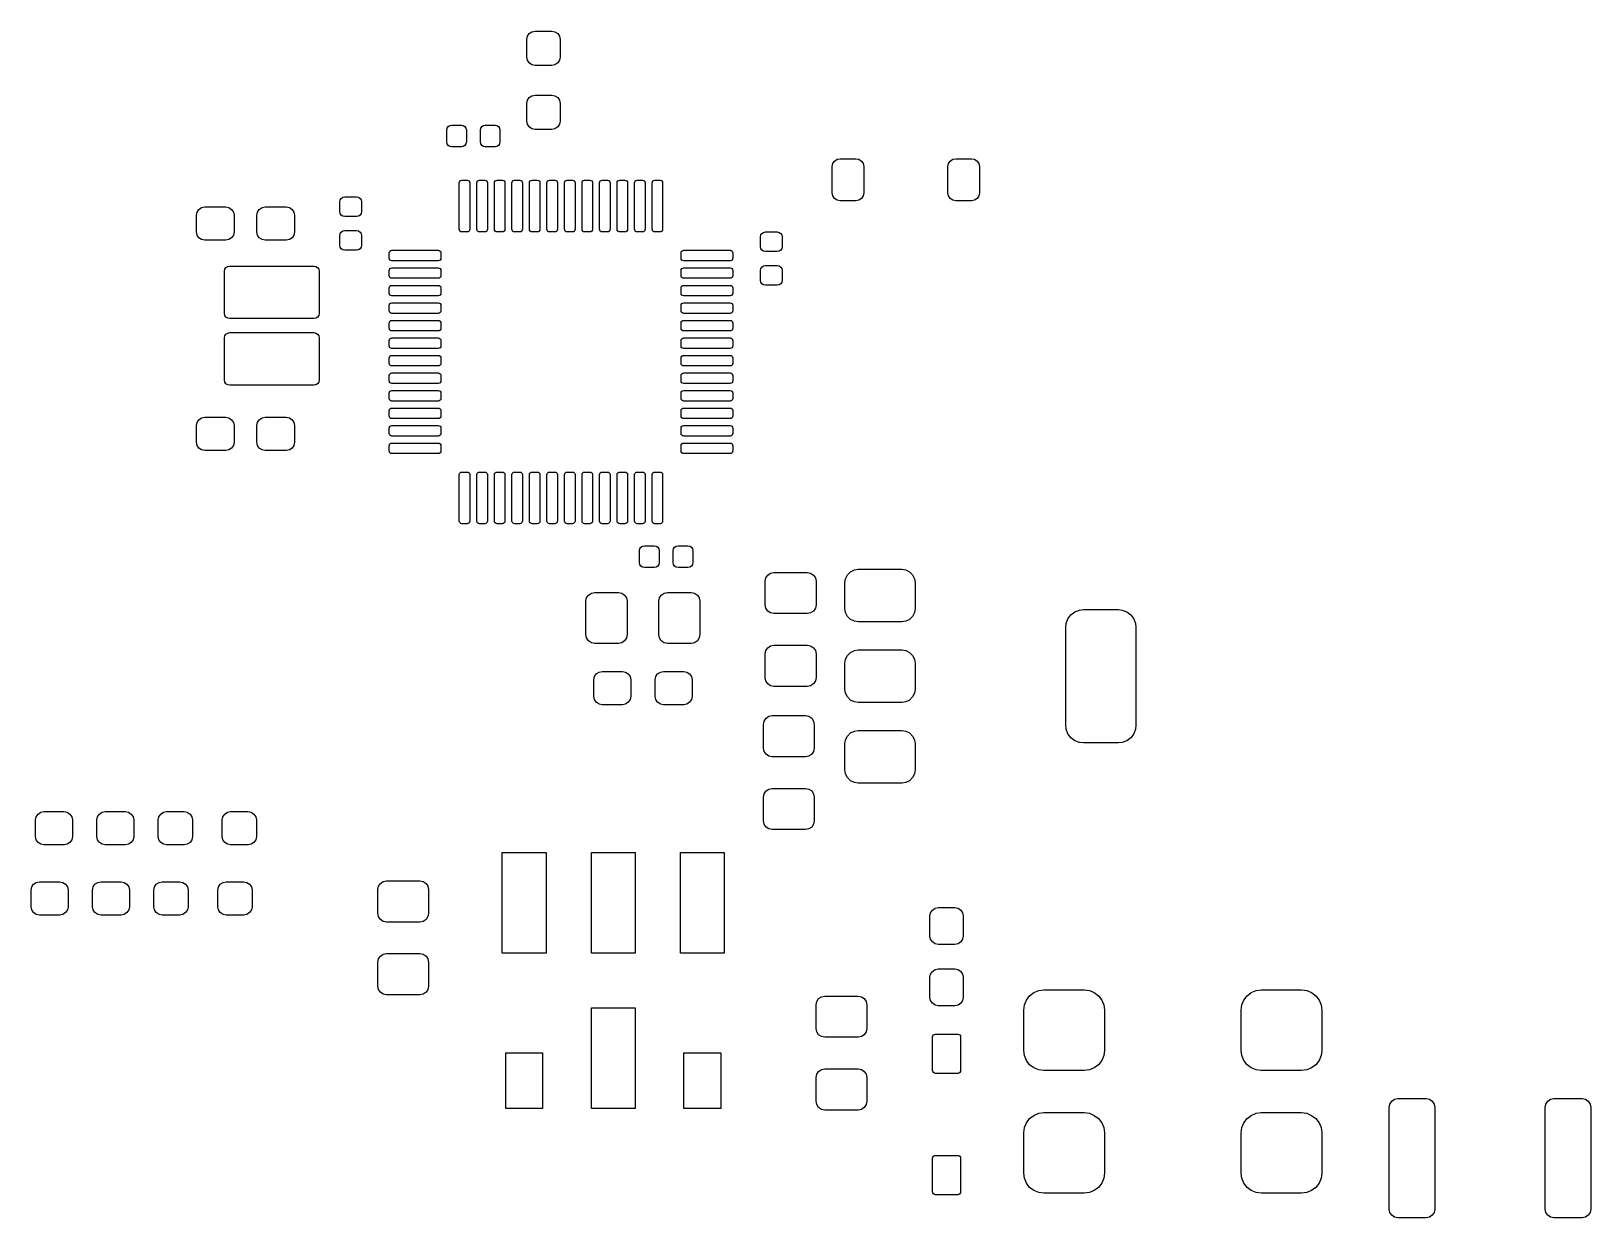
# Model space of a CAD drawing. Extents: x 13.1 to 57.6, y -58.7 to -24.8.
import ezdxf

# ---------------------------------------------------------------- set-up
doc = ezdxf.new("R2010")
doc.units = 0
doc.layers.add('BLACK', color=7, linetype='CONTINUOUS')

msp = doc.modelspace()

# ---------------------------------------------------------------- linework, layer by layer
at = {"layer": 'BLACK', "linetype": 'CONTINUOUS'}
for p, q in [((27.344562, -24.919562), (27.421613, -24.868079)), ((27.421613, -24.868079), (27.5125, -24.85)), ((27.5125, -24.85), (27.9875, -24.85)), ((27.9875, -24.85), (28.078387, -24.868079)), ((28.078387, -24.868079), (28.155438, -24.919562)), ((27.275, -25.0875), (27.293079, -24.996613)), ((27.275, -25.5875), (27.275, -25.0875)), ((27.293079, -24.996613), (27.344562, -24.919562)), ((28.155438, -24.919562), (28.206921, -24.996613)), ((28.206921, -24.996613), (28.225, -25.0875)), ((28.225, -25.0875), (28.225, -25.5875)), ((27.293079, -25.678387), (27.275, -25.5875)), ((27.344562, -25.755438), (27.293079, -25.678387)), ((27.421613, -25.806921), (27.344562, -25.755438)), ((28.155438, -25.755438), (28.078387, -25.806921)), ((28.206921, -25.678387), (28.155438, -25.755438)), ((28.225, -25.5875), (28.206921, -25.678387)), ((27.5125, -25.825), (27.421613, -25.806921)), ((27.9875, -25.825), (27.5125, -25.825)), ((28.078387, -25.806921), (27.9875, -25.825)), ((27.421613, -26.693079), (27.5125, -26.675)), ((27.5125, -26.675), (27.9875, -26.675)), ((27.9875, -26.675), (28.078387, -26.693079)), ((27.275, -26.9125), (27.293079, -26.821613)), ((27.275, -27.4125), (27.275, -26.9125)), ((27.293079, -26.821613), (27.344562, -26.744562)), ((27.344562, -26.744562), (27.421613, -26.693079)), ((28.078387, -26.693079), (28.155438, -26.744562)), ((28.155438, -26.744562), (28.206921, -26.821613)), ((28.206921, -26.821613), (28.225, -26.9125)), ((28.225, -26.9125), (28.225, -27.4125)), ((25.000657, -27.613924), (25.031005, -27.568505)), ((25.031005, -27.568505), (25.076424, -27.538157)), ((25.076424, -27.538157), (25.13, -27.5275)), ((25.13, -27.5275), (25.41, -27.5275)), ((25.41, -27.5275), (25.463576, -27.538157)), ((25.463576, -27.538157), (25.508995, -27.568505)), ((25.508995, -27.568505), (25.539343, -27.613924)), ((25.960657, -27.613924), (25.991005, -27.568505)), ((25.991005, -27.568505), (26.036424, -27.538157)), ((26.036424, -27.538157), (26.09, -27.5275)), ((26.09, -27.5275), (26.37, -27.5275)), ((26.37, -27.5275), (26.423576, -27.538157)), ((26.423576, -27.538157), (26.468995, -27.568505)), ((26.468995, -27.568505), (26.499343, -27.613924)), ((27.293079, -27.503387), (27.275, -27.4125)), ((27.344562, -27.580438), (27.293079, -27.503387)), ((27.421613, -27.631921), (27.344562, -27.580438)), ((28.155438, -27.580438), (28.078387, -27.631921)), ((28.206921, -27.503387), (28.155438, -27.580438)), ((28.225, -27.4125), (28.206921, -27.503387)), ((24.99, -27.6675), (25.000657, -27.613924)), ((24.99, -28.0075), (24.99, -27.6675)), ((25.000657, -28.061076), (24.99, -28.0075)), ((25.539343, -27.613924), (25.55, -27.6675)), ((25.55, -28.0075), (25.539343, -28.061076)), ((25.55, -27.6675), (25.55, -28.0075)), ((25.95, -27.6675), (25.960657, -27.613924)), ((25.95, -28.0075), (25.95, -27.6675)), ((25.960657, -28.061076), (25.95, -28.0075)), ((26.499343, -27.613924), (26.51, -27.6675)), ((26.51, -28.0075), (26.499343, -28.061076)), ((26.51, -27.6675), (26.51, -28.0075)), ((27.5125, -27.65), (27.421613, -27.631921)), ((27.9875, -27.65), (27.5125, -27.65)), ((28.078387, -27.631921), (27.9875, -27.65)), ((25.031005, -28.106495), (25.000657, -28.061076)), ((25.076424, -28.136843), (25.031005, -28.106495)), ((25.13, -28.1475), (25.076424, -28.136843)), ((25.41, -28.1475), (25.13, -28.1475)), ((25.463576, -28.136843), (25.41, -28.1475)), ((25.508995, -28.106495), (25.463576, -28.136843)), ((25.539343, -28.061076), (25.508995, -28.106495)), ((25.991005, -28.106495), (25.960657, -28.061076)), ((26.036424, -28.136843), (25.991005, -28.106495)), ((26.09, -28.1475), (26.036424, -28.136843)), ((26.37, -28.1475), (26.09, -28.1475)), ((26.423576, -28.136843), (26.37, -28.1475)), ((26.468995, -28.106495), (26.423576, -28.136843)), ((26.499343, -28.061076), (26.468995, -28.106495)), ((35.9875, -28.7125), (36.004627, -28.626396)), ((35.9875, -29.4625), (35.9875, -28.7125)), ((36.004627, -28.626396), (36.053401, -28.553401)), ((36.053401, -28.553401), (36.126396, -28.504627)), ((36.126396, -28.504627), (36.2125, -28.4875)), ((36.2125, -28.4875), (36.6625, -28.4875)), ((36.6625, -28.4875), (36.748604, -28.504627)), ((36.748604, -28.504627), (36.821599, -28.553401)), ((36.821599, -28.553401), (36.870373, -28.626396)), ((36.870373, -28.626396), (36.8875, -28.7125)), ((36.8875, -28.7125), (36.8875, -29.4625)), ((39.2875, -28.7125), (39.304627, -28.626396)), ((39.2875, -29.4625), (39.2875, -28.7125)), ((39.304627, -28.626396), (39.353401, -28.553401)), ((39.353401, -28.553401), (39.426396, -28.504627)), ((39.426396, -28.504627), (39.5125, -28.4875)), ((39.5125, -28.4875), (39.9625, -28.4875)), ((39.9625, -28.4875), (40.048604, -28.504627)), ((40.048604, -28.504627), (40.121599, -28.553401)), ((40.121599, -28.553401), (40.170373, -28.626396)), ((40.170373, -28.626396), (40.1875, -28.7125)), ((40.1875, -28.7125), (40.1875, -29.4625)), ((25.35, -29.175), (25.355709, -29.146299)), ((25.35, -30.5), (25.35, -29.175)), ((25.355709, -29.146299), (25.371967, -29.121967)), ((25.371967, -29.121967), (25.396299, -29.105709)), ((25.396299, -29.105709), (25.425, -29.1)), ((25.425, -29.1), (25.575, -29.1)), ((25.575, -29.1), (25.603701, -29.105709)), ((25.603701, -29.105709), (25.628033, -29.121967)), ((25.628033, -29.121967), (25.644291, -29.146299)), ((25.644291, -29.146299), (25.65, -29.175)), ((25.65, -29.175), (25.65, -30.5)), ((25.85, -29.175), (25.855709, -29.146299)), ((25.85, -30.5), (25.85, -29.175)), ((25.855709, -29.146299), (25.871967, -29.121967)), ((25.871967, -29.121967), (25.896299, -29.105709)), ((25.896299, -29.105709), (25.925, -29.1)), ((25.925, -29.1), (26.075, -29.1)), ((26.075, -29.1), (26.103701, -29.105709)), ((26.103701, -29.105709), (26.128033, -29.121967)), ((26.128033, -29.121967), (26.144291, -29.146299)), ((26.144291, -29.146299), (26.15, -29.175)), ((26.15, -29.175), (26.15, -30.5)), ((26.35, -29.175), (26.355709, -29.146299)), ((26.35, -30.5), (26.35, -29.175)), ((26.355709, -29.146299), (26.371967, -29.121967)), ((26.371967, -29.121967), (26.396299, -29.105709)), ((26.396299, -29.105709), (26.425, -29.1)), ((26.425, -29.1), (26.575, -29.1)), ((26.575, -29.1), (26.603701, -29.105709)), ((26.603701, -29.105709), (26.628033, -29.121967)), ((26.628033, -29.121967), (26.644291, -29.146299)), ((26.644291, -29.146299), (26.65, -29.175)), ((26.65, -29.175), (26.65, -30.5)), ((26.85, -29.175), (26.855709, -29.146299)), ((26.85, -30.5), (26.85, -29.175)), ((26.855709, -29.146299), (26.871967, -29.121967)), ((26.871967, -29.121967), (26.896299, -29.105709)), ((26.896299, -29.105709), (26.925, -29.1)), ((26.925, -29.1), (27.075, -29.1)), ((27.075, -29.1), (27.103701, -29.105709)), ((27.103701, -29.105709), (27.128033, -29.121967)), ((27.128033, -29.121967), (27.144291, -29.146299)), ((27.144291, -29.146299), (27.15, -29.175)), ((27.15, -29.175), (27.15, -30.5)), ((27.35, -29.175), (27.355709, -29.146299)), ((27.35, -30.5), (27.35, -29.175)), ((27.355709, -29.146299), (27.371967, -29.121967)), ((27.371967, -29.121967), (27.396299, -29.105709)), ((27.396299, -29.105709), (27.425, -29.1)), ((27.425, -29.1), (27.575, -29.1)), ((27.575, -29.1), (27.603701, -29.105709)), ((27.603701, -29.105709), (27.628033, -29.121967)), ((27.628033, -29.121967), (27.644291, -29.146299)), ((27.644291, -29.146299), (27.65, -29.175)), ((27.65, -29.175), (27.65, -30.5)), ((27.85, -29.175), (27.855709, -29.146299)), ((27.85, -30.5), (27.85, -29.175)), ((27.855709, -29.146299), (27.871967, -29.121967)), ((27.871967, -29.121967), (27.896299, -29.105709)), ((27.896299, -29.105709), (27.925, -29.1)), ((27.925, -29.1), (28.075, -29.1)), ((28.075, -29.1), (28.103701, -29.105709)), ((28.103701, -29.105709), (28.128033, -29.121967)), ((28.128033, -29.121967), (28.144291, -29.146299)), ((28.144291, -29.146299), (28.15, -29.175)), ((28.15, -29.175), (28.15, -30.5)), ((28.35, -29.175), (28.355709, -29.146299)), ((28.35, -30.5), (28.35, -29.175)), ((28.355709, -29.146299), (28.371967, -29.121967)), ((28.371967, -29.121967), (28.396299, -29.105709)), ((28.396299, -29.105709), (28.425, -29.1)), ((28.425, -29.1), (28.575, -29.1)), ((28.575, -29.1), (28.603701, -29.105709)), ((28.603701, -29.105709), (28.628033, -29.121967)), ((28.628033, -29.121967), (28.644291, -29.146299)), ((28.644291, -29.146299), (28.65, -29.175)), ((28.65, -29.175), (28.65, -30.5)), ((28.85, -29.175), (28.855709, -29.146299)), ((28.85, -30.5), (28.85, -29.175)), ((28.855709, -29.146299), (28.871967, -29.121967)), ((28.871967, -29.121967), (28.896299, -29.105709)), ((28.896299, -29.105709), (28.925, -29.1)), ((28.925, -29.1), (29.075, -29.1)), ((29.075, -29.1), (29.103701, -29.105709)), ((29.103701, -29.105709), (29.128033, -29.121967)), ((29.128033, -29.121967), (29.144291, -29.146299)), ((29.144291, -29.146299), (29.15, -29.175)), ((29.15, -29.175), (29.15, -30.5)), ((29.35, -29.175), (29.355709, -29.146299)), ((29.35, -30.5), (29.35, -29.175)), ((29.355709, -29.146299), (29.371967, -29.121967)), ((29.371967, -29.121967), (29.396299, -29.105709)), ((29.396299, -29.105709), (29.425, -29.1)), ((29.425, -29.1), (29.575, -29.1)), ((29.575, -29.1), (29.603701, -29.105709)), ((29.603701, -29.105709), (29.628033, -29.121967)), ((29.628033, -29.121967), (29.644291, -29.146299)), ((29.644291, -29.146299), (29.65, -29.175)), ((29.65, -29.175), (29.65, -30.5)), ((29.85, -29.175), (29.855709, -29.146299)), ((29.85, -30.5), (29.85, -29.175)), ((29.855709, -29.146299), (29.871967, -29.121967)), ((29.871967, -29.121967), (29.896299, -29.105709)), ((29.896299, -29.105709), (29.925, -29.1)), ((29.925, -29.1), (30.075, -29.1)), ((30.075, -29.1), (30.103701, -29.105709)), ((30.103701, -29.105709), (30.128033, -29.121967)), ((30.128033, -29.121967), (30.144291, -29.146299)), ((30.144291, -29.146299), (30.15, -29.175)), ((30.15, -29.175), (30.15, -30.5)), ((30.35, -29.175), (30.355709, -29.146299)), ((30.35, -30.5), (30.35, -29.175)), ((30.355709, -29.146299), (30.371967, -29.121967)), ((30.371967, -29.121967), (30.396299, -29.105709)), ((30.396299, -29.105709), (30.425, -29.1)), ((30.425, -29.1), (30.575, -29.1)), ((30.575, -29.1), (30.603701, -29.105709)), ((30.603701, -29.105709), (30.628033, -29.121967)), ((30.628033, -29.121967), (30.644291, -29.146299)), ((30.644291, -29.146299), (30.65, -29.175)), ((30.65, -29.175), (30.65, -30.5)), ((30.85, -29.175), (30.855709, -29.146299)), ((30.85, -30.5), (30.85, -29.175)), ((30.855709, -29.146299), (30.871967, -29.121967)), ((30.871967, -29.121967), (30.896299, -29.105709)), ((30.896299, -29.105709), (30.925, -29.1)), ((30.925, -29.1), (31.075, -29.1)), ((31.075, -29.1), (31.103701, -29.105709)), ((31.103701, -29.105709), (31.128033, -29.121967)), ((31.128033, -29.121967), (31.144291, -29.146299)), ((31.144291, -29.146299), (31.15, -29.175)), ((31.15, -29.175), (31.15, -30.5)), ((21.94, -29.7175), (21.950657, -29.663924)), ((21.94, -29.9975), (21.94, -29.7175)), ((21.950657, -29.663924), (21.981005, -29.618505)), ((21.981005, -29.618505), (22.026424, -29.588157)), ((22.026424, -29.588157), (22.08, -29.5775)), ((22.08, -29.5775), (22.42, -29.5775)), ((22.42, -29.5775), (22.473576, -29.588157)), ((22.473576, -29.588157), (22.518995, -29.618505)), ((22.518995, -29.618505), (22.549343, -29.663924)), ((22.549343, -29.663924), (22.56, -29.7175)), ((22.56, -29.7175), (22.56, -29.9975)), ((36.004627, -29.548604), (35.9875, -29.4625)), ((36.053401, -29.621599), (36.004627, -29.548604)), ((36.126396, -29.670373), (36.053401, -29.621599)), ((36.2125, -29.6875), (36.126396, -29.670373)), ((36.6625, -29.6875), (36.2125, -29.6875)), ((36.748604, -29.670373), (36.6625, -29.6875)), ((36.821599, -29.621599), (36.748604, -29.670373)), ((36.870373, -29.548604), (36.821599, -29.621599)), ((36.8875, -29.4625), (36.870373, -29.548604)), ((39.304627, -29.548604), (39.2875, -29.4625)), ((39.353401, -29.621599), (39.304627, -29.548604)), ((39.426396, -29.670373), (39.353401, -29.621599)), ((39.5125, -29.6875), (39.426396, -29.670373)), ((39.9625, -29.6875), (39.5125, -29.6875)), ((40.048604, -29.670373), (39.9625, -29.6875)), ((40.121599, -29.621599), (40.048604, -29.670373)), ((40.170373, -29.548604), (40.121599, -29.621599)), ((40.1875, -29.4625), (40.170373, -29.548604)), ((17.85, -30.1), (17.868079, -30.009113)), ((17.85, -30.575), (17.85, -30.1)), ((17.868079, -30.009113), (17.919562, -29.932062)), ((17.919562, -29.932062), (17.996613, -29.880579)), ((17.996613, -29.880579), (18.0875, -29.8625)), ((18.0875, -29.8625), (18.6875, -29.8625)), ((18.6875, -29.8625), (18.778387, -29.880579)), ((18.778387, -29.880579), (18.855438, -29.932062)), ((18.855438, -29.932062), (18.906921, -30.009113)), ((18.906921, -30.009113), (18.925, -30.1)), ((18.925, -30.1), (18.925, -30.575)), ((19.575, -30.1), (19.593079, -30.009113)), ((19.575, -30.575), (19.575, -30.1)), ((19.593079, -30.009113), (19.644562, -29.932062)), ((19.644562, -29.932062), (19.721613, -29.880579)), ((19.721613, -29.880579), (19.8125, -29.8625)), ((19.8125, -29.8625), (20.4125, -29.8625)), ((20.4125, -29.8625), (20.503387, -29.880579)), ((20.503387, -29.880579), (20.580438, -29.932062)), ((20.580438, -29.932062), (20.631921, -30.009113)), ((20.631921, -30.009113), (20.65, -30.1)), ((20.65, -30.1), (20.65, -30.575)), ((21.950657, -30.051076), (21.94, -29.9975)), ((21.981005, -30.096495), (21.950657, -30.051076)), ((22.026424, -30.126843), (21.981005, -30.096495)), ((22.08, -30.1375), (22.026424, -30.126843)), ((22.42, -30.1375), (22.08, -30.1375)), ((22.473576, -30.126843), (22.42, -30.1375)), ((22.518995, -30.096495), (22.473576, -30.126843)), ((22.549343, -30.051076), (22.518995, -30.096495)), ((22.56, -29.9975), (22.549343, -30.051076)), ((17.868079, -30.665887), (17.85, -30.575)), ((17.919562, -30.742938), (17.868079, -30.665887)), ((18.906921, -30.665887), (18.855438, -30.742938)), ((18.925, -30.575), (18.906921, -30.665887)), ((19.593079, -30.665887), (19.575, -30.575)), ((19.644562, -30.742938), (19.593079, -30.665887)), ((20.631921, -30.665887), (20.580438, -30.742938)), ((20.65, -30.575), (20.631921, -30.665887)), ((21.94, -30.6775), (21.950657, -30.623924)), ((21.94, -30.9575), (21.94, -30.6775)), ((21.950657, -30.623924), (21.981005, -30.578505)), ((21.981005, -30.578505), (22.026424, -30.548157)), ((22.026424, -30.548157), (22.08, -30.5375)), ((22.08, -30.5375), (22.42, -30.5375)), ((22.42, -30.5375), (22.473576, -30.548157)), ((22.473576, -30.548157), (22.518995, -30.578505)), ((22.518995, -30.578505), (22.549343, -30.623924)), ((22.549343, -30.623924), (22.56, -30.6775)), ((22.56, -30.6775), (22.56, -30.9575)), ((25.355709, -30.528701), (25.35, -30.5)), ((25.371967, -30.553033), (25.355709, -30.528701)), ((25.396299, -30.569291), (25.371967, -30.553033)), ((25.425, -30.575), (25.396299, -30.569291)), ((25.575, -30.575), (25.425, -30.575)), ((25.603701, -30.569291), (25.575, -30.575)), ((25.628033, -30.553033), (25.603701, -30.569291)), ((25.644291, -30.528701), (25.628033, -30.553033)), ((25.65, -30.5), (25.644291, -30.528701)), ((25.855709, -30.528701), (25.85, -30.5)), ((25.871967, -30.553033), (25.855709, -30.528701)), ((25.896299, -30.569291), (25.871967, -30.553033)), ((25.925, -30.575), (25.896299, -30.569291)), ((26.075, -30.575), (25.925, -30.575)), ((26.103701, -30.569291), (26.075, -30.575)), ((26.128033, -30.553033), (26.103701, -30.569291)), ((26.144291, -30.528701), (26.128033, -30.553033)), ((26.15, -30.5), (26.144291, -30.528701)), ((26.355709, -30.528701), (26.35, -30.5)), ((26.371967, -30.553033), (26.355709, -30.528701)), ((26.396299, -30.569291), (26.371967, -30.553033)), ((26.425, -30.575), (26.396299, -30.569291)), ((26.575, -30.575), (26.425, -30.575)), ((26.603701, -30.569291), (26.575, -30.575)), ((26.628033, -30.553033), (26.603701, -30.569291)), ((26.644291, -30.528701), (26.628033, -30.553033)), ((26.65, -30.5), (26.644291, -30.528701)), ((26.855709, -30.528701), (26.85, -30.5)), ((26.871967, -30.553033), (26.855709, -30.528701)), ((26.896299, -30.569291), (26.871967, -30.553033)), ((26.925, -30.575), (26.896299, -30.569291)), ((27.075, -30.575), (26.925, -30.575)), ((27.103701, -30.569291), (27.075, -30.575)), ((27.128033, -30.553033), (27.103701, -30.569291)), ((27.144291, -30.528701), (27.128033, -30.553033)), ((27.15, -30.5), (27.144291, -30.528701)), ((27.355709, -30.528701), (27.35, -30.5)), ((27.371967, -30.553033), (27.355709, -30.528701)), ((27.396299, -30.569291), (27.371967, -30.553033)), ((27.425, -30.575), (27.396299, -30.569291)), ((27.575, -30.575), (27.425, -30.575)), ((27.603701, -30.569291), (27.575, -30.575)), ((27.628033, -30.553033), (27.603701, -30.569291)), ((27.644291, -30.528701), (27.628033, -30.553033)), ((27.65, -30.5), (27.644291, -30.528701)), ((27.855709, -30.528701), (27.85, -30.5)), ((27.871967, -30.553033), (27.855709, -30.528701)), ((27.896299, -30.569291), (27.871967, -30.553033)), ((27.925, -30.575), (27.896299, -30.569291)), ((28.075, -30.575), (27.925, -30.575)), ((28.103701, -30.569291), (28.075, -30.575)), ((28.128033, -30.553033), (28.103701, -30.569291)), ((28.144291, -30.528701), (28.128033, -30.553033)), ((28.15, -30.5), (28.144291, -30.528701)), ((28.355709, -30.528701), (28.35, -30.5)), ((28.371967, -30.553033), (28.355709, -30.528701)), ((28.396299, -30.569291), (28.371967, -30.553033)), ((28.425, -30.575), (28.396299, -30.569291)), ((28.575, -30.575), (28.425, -30.575)), ((28.603701, -30.569291), (28.575, -30.575)), ((28.628033, -30.553033), (28.603701, -30.569291)), ((28.644291, -30.528701), (28.628033, -30.553033)), ((28.65, -30.5), (28.644291, -30.528701)), ((28.855709, -30.528701), (28.85, -30.5)), ((28.871967, -30.553033), (28.855709, -30.528701)), ((28.896299, -30.569291), (28.871967, -30.553033)), ((28.925, -30.575), (28.896299, -30.569291)), ((29.075, -30.575), (28.925, -30.575)), ((29.103701, -30.569291), (29.075, -30.575)), ((29.128033, -30.553033), (29.103701, -30.569291)), ((29.144291, -30.528701), (29.128033, -30.553033)), ((29.15, -30.5), (29.144291, -30.528701)), ((29.355709, -30.528701), (29.35, -30.5)), ((29.371967, -30.553033), (29.355709, -30.528701)), ((29.396299, -30.569291), (29.371967, -30.553033)), ((29.425, -30.575), (29.396299, -30.569291)), ((29.575, -30.575), (29.425, -30.575)), ((29.603701, -30.569291), (29.575, -30.575)), ((29.628033, -30.553033), (29.603701, -30.569291)), ((29.644291, -30.528701), (29.628033, -30.553033)), ((29.65, -30.5), (29.644291, -30.528701)), ((29.855709, -30.528701), (29.85, -30.5)), ((29.871967, -30.553033), (29.855709, -30.528701)), ((29.896299, -30.569291), (29.871967, -30.553033)), ((29.925, -30.575), (29.896299, -30.569291)), ((30.075, -30.575), (29.925, -30.575)), ((30.103701, -30.569291), (30.075, -30.575)), ((30.128033, -30.553033), (30.103701, -30.569291)), ((30.144291, -30.528701), (30.128033, -30.553033)), ((30.15, -30.5), (30.144291, -30.528701)), ((30.355709, -30.528701), (30.35, -30.5)), ((30.371967, -30.553033), (30.355709, -30.528701)), ((30.396299, -30.569291), (30.371967, -30.553033)), ((30.425, -30.575), (30.396299, -30.569291)), ((30.575, -30.575), (30.425, -30.575)), ((30.603701, -30.569291), (30.575, -30.575)), ((30.628033, -30.553033), (30.603701, -30.569291)), ((30.644291, -30.528701), (30.628033, -30.553033)), ((30.65, -30.5), (30.644291, -30.528701)), ((30.855709, -30.528701), (30.85, -30.5)), ((30.871967, -30.553033), (30.855709, -30.528701)), ((30.896299, -30.569291), (30.871967, -30.553033)), ((30.925, -30.575), (30.896299, -30.569291)), ((31.075, -30.575), (30.925, -30.575)), ((31.103701, -30.569291), (31.075, -30.575)), ((31.128033, -30.553033), (31.103701, -30.569291)), ((31.144291, -30.528701), (31.128033, -30.553033)), ((31.15, -30.5), (31.144291, -30.528701)), ((33.94, -30.7175), (33.950657, -30.663924)), ((33.950657, -30.663924), (33.981005, -30.618505)), ((33.981005, -30.618505), (34.026424, -30.588157)), ((34.026424, -30.588157), (34.08, -30.5775)), ((34.08, -30.5775), (34.42, -30.5775)), ((34.42, -30.5775), (34.473576, -30.588157)), ((34.473576, -30.588157), (34.518995, -30.618505)), ((34.518995, -30.618505), (34.549343, -30.663924)), ((34.549343, -30.663924), (34.56, -30.7175)), ((17.996613, -30.794421), (17.919562, -30.742938)), ((18.0875, -30.8125), (17.996613, -30.794421)), ((18.6875, -30.8125), (18.0875, -30.8125)), ((18.778387, -30.794421), (18.6875, -30.8125)), ((18.855438, -30.742938), (18.778387, -30.794421)), ((19.721613, -30.794421), (19.644562, -30.742938)), ((19.8125, -30.8125), (19.721613, -30.794421)), ((20.4125, -30.8125), (19.8125, -30.8125)), ((20.503387, -30.794421), (20.4125, -30.8125)), ((20.580438, -30.742938), (20.503387, -30.794421)), ((21.950657, -31.011076), (21.94, -30.9575)), ((21.981005, -31.056495), (21.950657, -31.011076)), ((22.026424, -31.086843), (21.981005, -31.056495)), ((22.08, -31.0975), (22.026424, -31.086843)), ((22.42, -31.0975), (22.08, -31.0975)), ((22.473576, -31.086843), (22.42, -31.0975)), ((22.518995, -31.056495), (22.473576, -31.086843)), ((22.549343, -31.011076), (22.518995, -31.056495)), ((22.56, -30.9575), (22.549343, -31.011076)), ((23.355709, -31.146299), (23.371967, -31.121967)), ((23.371967, -31.121967), (23.396299, -31.105709)), ((23.396299, -31.105709), (23.425, -31.1)), ((23.425, -31.1), (24.75, -31.1)), ((24.75, -31.1), (24.778701, -31.105709)), ((24.778701, -31.105709), (24.803033, -31.121967)), ((24.803033, -31.121967), (24.819291, -31.146299)), ((31.680709, -31.146299), (31.696967, -31.121967)), ((31.696967, -31.121967), (31.721299, -31.105709)), ((31.721299, -31.105709), (31.75, -31.1)), ((31.75, -31.1), (33.075, -31.1)), ((33.075, -31.1), (33.103701, -31.105709)), ((33.103701, -31.105709), (33.128033, -31.121967)), ((33.128033, -31.121967), (33.144291, -31.146299)), ((33.94, -30.9975), (33.94, -30.7175)), ((33.950657, -31.051076), (33.94, -30.9975)), ((33.981005, -31.096495), (33.950657, -31.051076)), ((34.026424, -31.126843), (33.981005, -31.096495)), ((34.08, -31.1375), (34.026424, -31.126843)), ((34.42, -31.1375), (34.08, -31.1375)), ((34.473576, -31.126843), (34.42, -31.1375)), ((34.518995, -31.096495), (34.473576, -31.126843)), ((34.549343, -31.051076), (34.518995, -31.096495)), ((34.56, -30.9975), (34.549343, -31.051076)), ((34.56, -30.7175), (34.56, -30.9975)), ((18.693934, -31.593934), (18.742597, -31.561418)), ((18.742597, -31.561418), (18.8, -31.55)), ((18.8, -31.55), (21.2, -31.55)), ((21.2, -31.55), (21.257403, -31.561418)), ((21.257403, -31.561418), (21.306066, -31.593934)), ((23.35, -31.175), (23.355709, -31.146299)), ((23.35, -31.325), (23.35, -31.175)), ((23.355709, -31.353701), (23.35, -31.325)), ((23.371967, -31.378033), (23.355709, -31.353701)), ((23.396299, -31.394291), (23.371967, -31.378033)), ((23.425, -31.4), (23.396299, -31.394291)), ((24.75, -31.4), (23.425, -31.4)), ((24.778701, -31.394291), (24.75, -31.4)), ((24.803033, -31.378033), (24.778701, -31.394291)), ((24.819291, -31.353701), (24.803033, -31.378033)), ((24.819291, -31.146299), (24.825, -31.175)), ((24.825, -31.325), (24.819291, -31.353701)), ((24.825, -31.175), (24.825, -31.325)), ((31.675, -31.175), (31.680709, -31.146299)), ((31.675, -31.325), (31.675, -31.175)), ((31.680709, -31.353701), (31.675, -31.325)), ((31.696967, -31.378033), (31.680709, -31.353701)), ((31.721299, -31.394291), (31.696967, -31.378033)), ((31.75, -31.4), (31.721299, -31.394291)), ((33.075, -31.4), (31.75, -31.4)), ((33.103701, -31.394291), (33.075, -31.4)), ((33.128033, -31.378033), (33.103701, -31.394291)), ((33.144291, -31.353701), (33.128033, -31.378033)), ((33.144291, -31.146299), (33.15, -31.175)), ((33.15, -31.325), (33.144291, -31.353701)), ((33.15, -31.175), (33.15, -31.325)), ((33.950657, -31.623924), (33.981005, -31.578505)), ((33.981005, -31.578505), (34.026424, -31.548157)), ((34.026424, -31.548157), (34.08, -31.5375)), ((34.08, -31.5375), (34.42, -31.5375)), ((34.42, -31.5375), (34.473576, -31.548157)), ((34.473576, -31.548157), (34.518995, -31.578505)), ((34.518995, -31.578505), (34.549343, -31.623924)), ((18.65, -31.7), (18.661418, -31.642597)), ((18.65, -32.9), (18.65, -31.7)), ((18.661418, -31.642597), (18.693934, -31.593934)), ((21.306066, -31.593934), (21.338582, -31.642597)), ((21.338582, -31.642597), (21.35, -31.7)), ((21.35, -31.7), (21.35, -32.9)), ((23.35, -31.675), (23.355709, -31.646299)), ((23.35, -31.825), (23.35, -31.675)), ((23.355709, -31.853701), (23.35, -31.825)), ((23.355709, -31.646299), (23.371967, -31.621967)), ((23.371967, -31.878033), (23.355709, -31.853701)), ((23.371967, -31.621967), (23.396299, -31.605709)), ((23.396299, -31.894291), (23.371967, -31.878033)), ((23.396299, -31.605709), (23.425, -31.6)), ((23.425, -31.9), (23.396299, -31.894291)), ((23.425, -31.6), (24.75, -31.6)), ((24.75, -31.9), (23.425, -31.9)), ((24.75, -31.6), (24.778701, -31.605709)), ((24.778701, -31.894291), (24.75, -31.9)), ((24.778701, -31.605709), (24.803033, -31.621967)), ((24.803033, -31.878033), (24.778701, -31.894291)), ((24.803033, -31.621967), (24.819291, -31.646299)), ((24.819291, -31.853701), (24.803033, -31.878033)), ((24.819291, -31.646299), (24.825, -31.675)), ((24.825, -31.825), (24.819291, -31.853701)), ((24.825, -31.675), (24.825, -31.825)), ((31.675, -31.675), (31.680709, -31.646299)), ((31.675, -31.825), (31.675, -31.675)), ((31.680709, -31.853701), (31.675, -31.825)), ((31.680709, -31.646299), (31.696967, -31.621967)), ((31.696967, -31.878033), (31.680709, -31.853701)), ((31.696967, -31.621967), (31.721299, -31.605709)), ((31.721299, -31.894291), (31.696967, -31.878033)), ((31.721299, -31.605709), (31.75, -31.6)), ((31.75, -31.9), (31.721299, -31.894291)), ((31.75, -31.6), (33.075, -31.6)), ((33.075, -31.9), (31.75, -31.9)), ((33.075, -31.6), (33.103701, -31.605709)), ((33.103701, -31.894291), (33.075, -31.9)), ((33.103701, -31.605709), (33.128033, -31.621967)), ((33.128033, -31.878033), (33.103701, -31.894291)), ((33.128033, -31.621967), (33.144291, -31.646299)), ((33.144291, -31.853701), (33.128033, -31.878033)), ((33.144291, -31.646299), (33.15, -31.675)), ((33.15, -31.825), (33.144291, -31.853701)), ((33.15, -31.675), (33.15, -31.825)), ((33.94, -31.6775), (33.950657, -31.623924)), ((33.94, -31.9575), (33.94, -31.6775)), ((33.950657, -32.011076), (33.94, -31.9575)), ((33.981005, -32.056495), (33.950657, -32.011076)), ((34.549343, -32.011076), (34.518995, -32.056495)), ((34.549343, -31.623924), (34.56, -31.6775)), ((34.56, -31.9575), (34.549343, -32.011076)), ((34.56, -31.6775), (34.56, -31.9575)), ((23.35, -32.175), (23.355709, -32.146299)), ((23.35, -32.325), (23.35, -32.175)), ((23.355709, -32.353701), (23.35, -32.325)), ((23.355709, -32.146299), (23.371967, -32.121967)), ((23.371967, -32.378033), (23.355709, -32.353701)), ((23.371967, -32.121967), (23.396299, -32.105709)), ((23.396299, -32.394291), (23.371967, -32.378033)), ((23.396299, -32.105709), (23.425, -32.1)), ((23.425, -32.4), (23.396299, -32.394291)), ((23.425, -32.1), (24.75, -32.1)), ((24.75, -32.4), (23.425, -32.4)), ((24.75, -32.1), (24.778701, -32.105709)), ((24.778701, -32.394291), (24.75, -32.4)), ((24.778701, -32.105709), (24.803033, -32.121967)), ((24.803033, -32.378033), (24.778701, -32.394291)), ((24.803033, -32.121967), (24.819291, -32.146299)), ((24.819291, -32.353701), (24.803033, -32.378033)), ((24.819291, -32.146299), (24.825, -32.175)), ((24.825, -32.325), (24.819291, -32.353701)), ((24.825, -32.175), (24.825, -32.325)), ((31.675, -32.175), (31.680709, -32.146299)), ((31.675, -32.325), (31.675, -32.175)), ((31.680709, -32.353701), (31.675, -32.325)), ((31.680709, -32.146299), (31.696967, -32.121967)), ((31.696967, -32.378033), (31.680709, -32.353701)), ((31.696967, -32.121967), (31.721299, -32.105709)), ((31.721299, -32.394291), (31.696967, -32.378033)), ((31.721299, -32.105709), (31.75, -32.1)), ((31.75, -32.4), (31.721299, -32.394291)), ((31.75, -32.1), (33.075, -32.1)), ((33.075, -32.4), (31.75, -32.4)), ((33.075, -32.1), (33.103701, -32.105709)), ((33.103701, -32.394291), (33.075, -32.4)), ((33.103701, -32.105709), (33.128033, -32.121967)), ((33.128033, -32.378033), (33.103701, -32.394291)), ((33.128033, -32.121967), (33.144291, -32.146299)), ((33.144291, -32.353701), (33.128033, -32.378033)), ((33.144291, -32.146299), (33.15, -32.175)), ((33.15, -32.325), (33.144291, -32.353701)), ((33.15, -32.175), (33.15, -32.325)), ((34.026424, -32.086843), (33.981005, -32.056495)), ((34.08, -32.0975), (34.026424, -32.086843)), ((34.42, -32.0975), (34.08, -32.0975)), ((34.473576, -32.086843), (34.42, -32.0975)), ((34.518995, -32.056495), (34.473576, -32.086843)), ((18.661418, -32.957403), (18.65, -32.9)), ((21.35, -32.9), (21.338582, -32.957403)), ((23.35, -32.675), (23.355709, -32.646299)), ((23.35, -32.825), (23.35, -32.675)), ((23.355709, -32.853701), (23.35, -32.825)), ((23.355709, -32.646299), (23.371967, -32.621967)), ((23.371967, -32.878033), (23.355709, -32.853701)), ((23.371967, -32.621967), (23.396299, -32.605709)), ((23.396299, -32.894291), (23.371967, -32.878033)), ((23.396299, -32.605709), (23.425, -32.6)), ((23.425, -32.9), (23.396299, -32.894291)), ((23.425, -32.6), (24.75, -32.6)), ((24.75, -32.9), (23.425, -32.9)), ((24.75, -32.6), (24.778701, -32.605709)), ((24.778701, -32.894291), (24.75, -32.9)), ((24.778701, -32.605709), (24.803033, -32.621967)), ((24.803033, -32.878033), (24.778701, -32.894291)), ((24.803033, -32.621967), (24.819291, -32.646299)), ((24.819291, -32.853701), (24.803033, -32.878033)), ((24.819291, -32.646299), (24.825, -32.675)), ((24.825, -32.825), (24.819291, -32.853701)), ((24.825, -32.675), (24.825, -32.825)), ((31.675, -32.675), (31.680709, -32.646299)), ((31.675, -32.825), (31.675, -32.675)), ((31.680709, -32.853701), (31.675, -32.825)), ((31.680709, -32.646299), (31.696967, -32.621967)), ((31.696967, -32.878033), (31.680709, -32.853701)), ((31.696967, -32.621967), (31.721299, -32.605709)), ((31.721299, -32.894291), (31.696967, -32.878033)), ((31.721299, -32.605709), (31.75, -32.6)), ((31.75, -32.9), (31.721299, -32.894291)), ((31.75, -32.6), (33.075, -32.6)), ((33.075, -32.9), (31.75, -32.9)), ((33.075, -32.6), (33.103701, -32.605709)), ((33.103701, -32.894291), (33.075, -32.9)), ((33.103701, -32.605709), (33.128033, -32.621967)), ((33.128033, -32.878033), (33.103701, -32.894291)), ((33.128033, -32.621967), (33.144291, -32.646299)), ((33.144291, -32.853701), (33.128033, -32.878033)), ((33.144291, -32.646299), (33.15, -32.675)), ((33.15, -32.825), (33.144291, -32.853701)), ((33.15, -32.675), (33.15, -32.825)), ((18.693934, -33.006066), (18.661418, -32.957403)), ((18.742597, -33.038582), (18.693934, -33.006066)), ((18.8, -33.05), (18.742597, -33.038582)), ((21.2, -33.05), (18.8, -33.05)), ((21.257403, -33.038582), (21.2, -33.05)), ((21.306066, -33.006066), (21.257403, -33.038582)), ((21.338582, -32.957403), (21.306066, -33.006066)), ((23.35, -33.175), (23.355709, -33.146299)), ((23.35, -33.325), (23.35, -33.175)), ((23.355709, -33.353701), (23.35, -33.325)), ((23.355709, -33.146299), (23.371967, -33.121967)), ((23.371967, -33.378033), (23.355709, -33.353701)), ((23.371967, -33.121967), (23.396299, -33.105709)), ((23.396299, -33.105709), (23.425, -33.1)), ((23.425, -33.1), (24.75, -33.1)), ((24.75, -33.1), (24.778701, -33.105709)), ((24.778701, -33.105709), (24.803033, -33.121967)), ((24.803033, -33.121967), (24.819291, -33.146299)), ((24.819291, -33.353701), (24.803033, -33.378033)), ((24.819291, -33.146299), (24.825, -33.175)), ((24.825, -33.325), (24.819291, -33.353701)), ((24.825, -33.175), (24.825, -33.325)), ((31.675, -33.175), (31.680709, -33.146299)), ((31.675, -33.325), (31.675, -33.175)), ((31.680709, -33.353701), (31.675, -33.325)), ((31.680709, -33.146299), (31.696967, -33.121967)), ((31.696967, -33.378033), (31.680709, -33.353701)), ((31.696967, -33.121967), (31.721299, -33.105709)), ((31.721299, -33.105709), (31.75, -33.1)), ((31.75, -33.1), (33.075, -33.1)), ((33.075, -33.1), (33.103701, -33.105709)), ((33.103701, -33.105709), (33.128033, -33.121967)), ((33.128033, -33.121967), (33.144291, -33.146299)), ((33.144291, -33.353701), (33.128033, -33.378033)), ((33.144291, -33.146299), (33.15, -33.175)), ((33.15, -33.325), (33.144291, -33.353701)), ((33.15, -33.175), (33.15, -33.325)), ((18.65, -33.6), (18.661418, -33.542597)), ((18.65, -34.8), (18.65, -33.6)), ((18.661418, -33.542597), (18.693934, -33.493934)), ((18.693934, -33.493934), (18.742597, -33.461418)), ((18.742597, -33.461418), (18.8, -33.45)), ((18.8, -33.45), (21.2, -33.45)), ((21.2, -33.45), (21.257403, -33.461418)), ((21.257403, -33.461418), (21.306066, -33.493934)), ((21.306066, -33.493934), (21.338582, -33.542597)), ((21.338582, -33.542597), (21.35, -33.6)), ((21.35, -33.6), (21.35, -34.8)), ((23.35, -33.675), (23.355709, -33.646299)), ((23.35, -33.825), (23.35, -33.675)), ((23.355709, -33.646299), (23.371967, -33.621967)), ((23.396299, -33.394291), (23.371967, -33.378033)), ((23.371967, -33.621967), (23.396299, -33.605709)), ((23.425, -33.4), (23.396299, -33.394291)), ((23.396299, -33.605709), (23.425, -33.6)), ((24.75, -33.4), (23.425, -33.4)), ((23.425, -33.6), (24.75, -33.6)), ((24.778701, -33.394291), (24.75, -33.4)), ((24.75, -33.6), (24.778701, -33.605709)), ((24.803033, -33.378033), (24.778701, -33.394291)), ((24.778701, -33.605709), (24.803033, -33.621967)), ((24.803033, -33.621967), (24.819291, -33.646299)), ((24.819291, -33.646299), (24.825, -33.675)), ((24.825, -33.675), (24.825, -33.825)), ((31.675, -33.675), (31.680709, -33.646299)), ((31.675, -33.825), (31.675, -33.675)), ((31.680709, -33.646299), (31.696967, -33.621967)), ((31.721299, -33.394291), (31.696967, -33.378033)), ((31.696967, -33.621967), (31.721299, -33.605709)), ((31.75, -33.4), (31.721299, -33.394291)), ((31.721299, -33.605709), (31.75, -33.6)), ((33.075, -33.4), (31.75, -33.4)), ((31.75, -33.6), (33.075, -33.6)), ((33.103701, -33.394291), (33.075, -33.4)), ((33.075, -33.6), (33.103701, -33.605709)), ((33.128033, -33.378033), (33.103701, -33.394291)), ((33.103701, -33.605709), (33.128033, -33.621967)), ((33.128033, -33.621967), (33.144291, -33.646299)), ((33.144291, -33.646299), (33.15, -33.675)), ((33.15, -33.675), (33.15, -33.825)), ((23.355709, -33.853701), (23.35, -33.825)), ((23.35, -34.175), (23.355709, -34.146299)), ((23.35, -34.325), (23.35, -34.175)), ((23.371967, -33.878033), (23.355709, -33.853701)), ((23.355709, -34.146299), (23.371967, -34.121967)), ((23.396299, -33.894291), (23.371967, -33.878033)), ((23.371967, -34.121967), (23.396299, -34.105709)), ((23.425, -33.9), (23.396299, -33.894291)), ((23.396299, -34.105709), (23.425, -34.1)), ((24.75, -33.9), (23.425, -33.9)), ((23.425, -34.1), (24.75, -34.1)), ((24.778701, -33.894291), (24.75, -33.9)), ((24.75, -34.1), (24.778701, -34.105709)), ((24.803033, -33.878033), (24.778701, -33.894291)), ((24.778701, -34.105709), (24.803033, -34.121967)), ((24.819291, -33.853701), (24.803033, -33.878033)), ((24.803033, -34.121967), (24.819291, -34.146299)), ((24.825, -33.825), (24.819291, -33.853701)), ((24.819291, -34.146299), (24.825, -34.175)), ((24.825, -34.175), (24.825, -34.325)), ((31.680709, -33.853701), (31.675, -33.825)), ((31.675, -34.175), (31.680709, -34.146299)), ((31.675, -34.325), (31.675, -34.175)), ((31.696967, -33.878033), (31.680709, -33.853701)), ((31.680709, -34.146299), (31.696967, -34.121967)), ((31.721299, -33.894291), (31.696967, -33.878033)), ((31.696967, -34.121967), (31.721299, -34.105709)), ((31.75, -33.9), (31.721299, -33.894291)), ((31.721299, -34.105709), (31.75, -34.1)), ((33.075, -33.9), (31.75, -33.9)), ((31.75, -34.1), (33.075, -34.1)), ((33.103701, -33.894291), (33.075, -33.9)), ((33.075, -34.1), (33.103701, -34.105709)), ((33.128033, -33.878033), (33.103701, -33.894291)), ((33.103701, -34.105709), (33.128033, -34.121967)), ((33.144291, -33.853701), (33.128033, -33.878033)), ((33.128033, -34.121967), (33.144291, -34.146299)), ((33.15, -33.825), (33.144291, -33.853701)), ((33.144291, -34.146299), (33.15, -34.175)), ((33.15, -34.175), (33.15, -34.325)), ((23.355709, -34.353701), (23.35, -34.325)), ((23.35, -34.675), (23.355709, -34.646299)), ((23.35, -34.825), (23.35, -34.675)), ((23.371967, -34.378033), (23.355709, -34.353701)), ((23.355709, -34.646299), (23.371967, -34.621967)), ((23.396299, -34.394291), (23.371967, -34.378033)), ((23.371967, -34.621967), (23.396299, -34.605709)), ((23.425, -34.4), (23.396299, -34.394291)), ((23.396299, -34.605709), (23.425, -34.6)), ((24.75, -34.4), (23.425, -34.4)), ((23.425, -34.6), (24.75, -34.6)), ((24.778701, -34.394291), (24.75, -34.4)), ((24.75, -34.6), (24.778701, -34.605709)), ((24.803033, -34.378033), (24.778701, -34.394291)), ((24.778701, -34.605709), (24.803033, -34.621967)), ((24.819291, -34.353701), (24.803033, -34.378033)), ((24.803033, -34.621967), (24.819291, -34.646299)), ((24.825, -34.325), (24.819291, -34.353701)), ((24.819291, -34.646299), (24.825, -34.675)), ((24.825, -34.675), (24.825, -34.825)), ((31.680709, -34.353701), (31.675, -34.325)), ((31.675, -34.675), (31.680709, -34.646299)), ((31.675, -34.825), (31.675, -34.675)), ((31.696967, -34.378033), (31.680709, -34.353701)), ((31.680709, -34.646299), (31.696967, -34.621967)), ((31.721299, -34.394291), (31.696967, -34.378033)), ((31.696967, -34.621967), (31.721299, -34.605709)), ((31.75, -34.4), (31.721299, -34.394291)), ((31.721299, -34.605709), (31.75, -34.6)), ((33.075, -34.4), (31.75, -34.4)), ((31.75, -34.6), (33.075, -34.6)), ((33.103701, -34.394291), (33.075, -34.4)), ((33.075, -34.6), (33.103701, -34.605709)), ((33.128033, -34.378033), (33.103701, -34.394291)), ((33.103701, -34.605709), (33.128033, -34.621967)), ((33.144291, -34.353701), (33.128033, -34.378033)), ((33.128033, -34.621967), (33.144291, -34.646299)), ((33.15, -34.325), (33.144291, -34.353701)), ((33.144291, -34.646299), (33.15, -34.675)), ((33.15, -34.675), (33.15, -34.825)), ((18.661418, -34.857403), (18.65, -34.8)), ((18.693934, -34.906066), (18.661418, -34.857403)), ((18.742597, -34.938582), (18.693934, -34.906066)), ((18.8, -34.95), (18.742597, -34.938582)), ((21.2, -34.95), (18.8, -34.95)), ((21.257403, -34.938582), (21.2, -34.95)), ((21.306066, -34.906066), (21.257403, -34.938582)), ((21.338582, -34.857403), (21.306066, -34.906066)), ((21.35, -34.8), (21.338582, -34.857403)), ((23.355709, -34.853701), (23.35, -34.825)), ((23.371967, -34.878033), (23.355709, -34.853701)), ((23.355709, -35.146299), (23.371967, -35.121967)), ((23.396299, -34.894291), (23.371967, -34.878033)), ((23.371967, -35.121967), (23.396299, -35.105709)), ((23.425, -34.9), (23.396299, -34.894291)), ((23.396299, -35.105709), (23.425, -35.1)), ((24.75, -34.9), (23.425, -34.9)), ((23.425, -35.1), (24.75, -35.1)), ((24.778701, -34.894291), (24.75, -34.9)), ((24.75, -35.1), (24.778701, -35.105709)), ((24.803033, -34.878033), (24.778701, -34.894291)), ((24.778701, -35.105709), (24.803033, -35.121967)), ((24.819291, -34.853701), (24.803033, -34.878033)), ((24.803033, -35.121967), (24.819291, -35.146299)), ((24.825, -34.825), (24.819291, -34.853701)), ((31.680709, -34.853701), (31.675, -34.825)), ((31.696967, -34.878033), (31.680709, -34.853701)), ((31.680709, -35.146299), (31.696967, -35.121967)), ((31.721299, -34.894291), (31.696967, -34.878033)), ((31.696967, -35.121967), (31.721299, -35.105709)), ((31.75, -34.9), (31.721299, -34.894291)), ((31.721299, -35.105709), (31.75, -35.1)), ((33.075, -34.9), (31.75, -34.9)), ((31.75, -35.1), (33.075, -35.1)), ((33.103701, -34.894291), (33.075, -34.9)), ((33.075, -35.1), (33.103701, -35.105709)), ((33.128033, -34.878033), (33.103701, -34.894291)), ((33.103701, -35.105709), (33.128033, -35.121967)), ((33.144291, -34.853701), (33.128033, -34.878033)), ((33.128033, -35.121967), (33.144291, -35.146299)), ((33.15, -34.825), (33.144291, -34.853701)), ((23.35, -35.175), (23.355709, -35.146299)), ((23.35, -35.325), (23.35, -35.175)), ((23.355709, -35.353701), (23.35, -35.325)), ((23.371967, -35.378033), (23.355709, -35.353701)), ((23.396299, -35.394291), (23.371967, -35.378033)), ((23.425, -35.4), (23.396299, -35.394291)), ((24.75, -35.4), (23.425, -35.4)), ((24.778701, -35.394291), (24.75, -35.4)), ((24.803033, -35.378033), (24.778701, -35.394291)), ((24.819291, -35.353701), (24.803033, -35.378033)), ((24.819291, -35.146299), (24.825, -35.175)), ((24.825, -35.325), (24.819291, -35.353701)), ((24.825, -35.175), (24.825, -35.325)), ((31.675, -35.175), (31.680709, -35.146299)), ((31.675, -35.325), (31.675, -35.175)), ((31.680709, -35.353701), (31.675, -35.325)), ((31.696967, -35.378033), (31.680709, -35.353701)), ((31.721299, -35.394291), (31.696967, -35.378033)), ((31.75, -35.4), (31.721299, -35.394291)), ((33.075, -35.4), (31.75, -35.4)), ((33.103701, -35.394291), (33.075, -35.4)), ((33.128033, -35.378033), (33.103701, -35.394291)), ((33.144291, -35.353701), (33.128033, -35.378033)), ((33.144291, -35.146299), (33.15, -35.175)), ((33.15, -35.325), (33.144291, -35.353701)), ((33.15, -35.175), (33.15, -35.325)), ((17.85, -36.1), (17.868079, -36.009113)), ((17.868079, -36.009113), (17.919562, -35.932062)), ((17.919562, -35.932062), (17.996613, -35.880579)), ((17.996613, -35.880579), (18.0875, -35.8625)), ((18.0875, -35.8625), (18.6875, -35.8625)), ((18.6875, -35.8625), (18.778387, -35.880579)), ((18.778387, -35.880579), (18.855438, -35.932062)), ((18.855438, -35.932062), (18.906921, -36.009113)), ((18.906921, -36.009113), (18.925, -36.1)), ((19.575, -36.1), (19.593079, -36.009113)), ((19.593079, -36.009113), (19.644562, -35.932062)), ((19.644562, -35.932062), (19.721613, -35.880579)), ((19.721613, -35.880579), (19.8125, -35.8625)), ((19.8125, -35.8625), (20.4125, -35.8625)), ((20.4125, -35.8625), (20.503387, -35.880579)), ((20.503387, -35.880579), (20.580438, -35.932062)), ((20.580438, -35.932062), (20.631921, -36.009113)), ((20.631921, -36.009113), (20.65, -36.1)), ((23.35, -35.675), (23.355709, -35.646299)), ((23.35, -35.825), (23.35, -35.675)), ((23.355709, -35.853701), (23.35, -35.825)), ((23.355709, -35.646299), (23.371967, -35.621967)), ((23.371967, -35.878033), (23.355709, -35.853701)), ((23.371967, -35.621967), (23.396299, -35.605709)), ((23.396299, -35.894291), (23.371967, -35.878033)), ((23.396299, -35.605709), (23.425, -35.6)), ((23.425, -35.9), (23.396299, -35.894291)), ((23.425, -35.6), (24.75, -35.6)), ((24.75, -35.9), (23.425, -35.9)), ((24.75, -35.6), (24.778701, -35.605709)), ((24.778701, -35.894291), (24.75, -35.9)), ((24.778701, -35.605709), (24.803033, -35.621967)), ((24.803033, -35.878033), (24.778701, -35.894291)), ((24.803033, -35.621967), (24.819291, -35.646299)), ((24.819291, -35.853701), (24.803033, -35.878033)), ((24.819291, -35.646299), (24.825, -35.675)), ((24.825, -35.825), (24.819291, -35.853701)), ((24.825, -35.675), (24.825, -35.825)), ((31.675, -35.675), (31.680709, -35.646299)), ((31.675, -35.825), (31.675, -35.675)), ((31.680709, -35.853701), (31.675, -35.825)), ((31.680709, -35.646299), (31.696967, -35.621967)), ((31.696967, -35.878033), (31.680709, -35.853701)), ((31.696967, -35.621967), (31.721299, -35.605709)), ((31.721299, -35.894291), (31.696967, -35.878033)), ((31.721299, -35.605709), (31.75, -35.6)), ((31.75, -35.9), (31.721299, -35.894291)), ((31.75, -35.6), (33.075, -35.6)), ((33.075, -35.9), (31.75, -35.9)), ((33.075, -35.6), (33.103701, -35.605709)), ((33.103701, -35.894291), (33.075, -35.9)), ((33.103701, -35.605709), (33.128033, -35.621967)), ((33.128033, -35.878033), (33.103701, -35.894291)), ((33.128033, -35.621967), (33.144291, -35.646299)), ((33.144291, -35.853701), (33.128033, -35.878033)), ((33.144291, -35.646299), (33.15, -35.675)), ((33.15, -35.825), (33.144291, -35.853701)), ((33.15, -35.675), (33.15, -35.825)), ((17.85, -36.575), (17.85, -36.1)), ((18.925, -36.1), (18.925, -36.575)), ((19.575, -36.575), (19.575, -36.1)), ((20.65, -36.1), (20.65, -36.575)), ((23.35, -36.175), (23.355709, -36.146299)), ((23.35, -36.325), (23.35, -36.175)), ((23.355709, -36.353701), (23.35, -36.325)), ((23.355709, -36.146299), (23.371967, -36.121967)), ((23.371967, -36.378033), (23.355709, -36.353701)), ((23.371967, -36.121967), (23.396299, -36.105709)), ((23.396299, -36.394291), (23.371967, -36.378033)), ((23.396299, -36.105709), (23.425, -36.1)), ((23.425, -36.4), (23.396299, -36.394291)), ((23.425, -36.1), (24.75, -36.1)), ((24.75, -36.4), (23.425, -36.4)), ((24.75, -36.1), (24.778701, -36.105709)), ((24.778701, -36.394291), (24.75, -36.4)), ((24.778701, -36.105709), (24.803033, -36.121967)), ((24.803033, -36.378033), (24.778701, -36.394291)), ((24.803033, -36.121967), (24.819291, -36.146299)), ((24.819291, -36.353701), (24.803033, -36.378033)), ((24.819291, -36.146299), (24.825, -36.175)), ((24.825, -36.325), (24.819291, -36.353701)), ((24.825, -36.175), (24.825, -36.325)), ((31.675, -36.175), (31.680709, -36.146299)), ((31.675, -36.325), (31.675, -36.175)), ((31.680709, -36.353701), (31.675, -36.325)), ((31.680709, -36.146299), (31.696967, -36.121967)), ((31.696967, -36.378033), (31.680709, -36.353701)), ((31.696967, -36.121967), (31.721299, -36.105709)), ((31.721299, -36.394291), (31.696967, -36.378033)), ((31.721299, -36.105709), (31.75, -36.1)), ((31.75, -36.4), (31.721299, -36.394291)), ((31.75, -36.1), (33.075, -36.1)), ((33.075, -36.4), (31.75, -36.4)), ((33.075, -36.1), (33.103701, -36.105709)), ((33.103701, -36.394291), (33.075, -36.4)), ((33.103701, -36.105709), (33.128033, -36.121967)), ((33.128033, -36.378033), (33.103701, -36.394291)), ((33.128033, -36.121967), (33.144291, -36.146299)), ((33.144291, -36.353701), (33.128033, -36.378033)), ((33.144291, -36.146299), (33.15, -36.175)), ((33.15, -36.325), (33.144291, -36.353701)), ((33.15, -36.175), (33.15, -36.325)), ((17.868079, -36.665887), (17.85, -36.575)), ((17.919562, -36.742938), (17.868079, -36.665887)), ((17.996613, -36.794421), (17.919562, -36.742938)), ((18.0875, -36.8125), (17.996613, -36.794421)), ((18.6875, -36.8125), (18.0875, -36.8125)), ((18.778387, -36.794421), (18.6875, -36.8125)), ((18.855438, -36.742938), (18.778387, -36.794421)), ((18.906921, -36.665887), (18.855438, -36.742938)), ((18.925, -36.575), (18.906921, -36.665887)), ((19.593079, -36.665887), (19.575, -36.575)), ((19.644562, -36.742938), (19.593079, -36.665887)), ((19.721613, -36.794421), (19.644562, -36.742938)), ((19.8125, -36.8125), (19.721613, -36.794421)), ((20.4125, -36.8125), (19.8125, -36.8125)), ((20.503387, -36.794421), (20.4125, -36.8125)), ((20.580438, -36.742938), (20.503387, -36.794421)), ((20.631921, -36.665887), (20.580438, -36.742938)), ((20.65, -36.575), (20.631921, -36.665887)), ((23.35, -36.675), (23.355709, -36.646299)), ((23.35, -36.825), (23.35, -36.675)), ((23.355709, -36.853701), (23.35, -36.825)), ((23.355709, -36.646299), (23.371967, -36.621967)), ((23.371967, -36.878033), (23.355709, -36.853701)), ((23.371967, -36.621967), (23.396299, -36.605709)), ((23.396299, -36.894291), (23.371967, -36.878033)), ((23.396299, -36.605709), (23.425, -36.6)), ((23.425, -36.9), (23.396299, -36.894291)), ((23.425, -36.6), (24.75, -36.6)), ((24.75, -36.9), (23.425, -36.9)), ((24.75, -36.6), (24.778701, -36.605709)), ((24.778701, -36.894291), (24.75, -36.9)), ((24.778701, -36.605709), (24.803033, -36.621967)), ((24.803033, -36.878033), (24.778701, -36.894291)), ((24.803033, -36.621967), (24.819291, -36.646299)), ((24.819291, -36.853701), (24.803033, -36.878033)), ((24.819291, -36.646299), (24.825, -36.675)), ((24.825, -36.825), (24.819291, -36.853701)), ((24.825, -36.675), (24.825, -36.825)), ((31.675, -36.675), (31.680709, -36.646299)), ((31.675, -36.825), (31.675, -36.675)), ((31.680709, -36.853701), (31.675, -36.825)), ((31.680709, -36.646299), (31.696967, -36.621967)), ((31.696967, -36.878033), (31.680709, -36.853701)), ((31.696967, -36.621967), (31.721299, -36.605709)), ((31.721299, -36.894291), (31.696967, -36.878033)), ((31.721299, -36.605709), (31.75, -36.6)), ((31.75, -36.9), (31.721299, -36.894291)), ((31.75, -36.6), (33.075, -36.6)), ((33.075, -36.9), (31.75, -36.9)), ((33.075, -36.6), (33.103701, -36.605709)), ((33.103701, -36.894291), (33.075, -36.9)), ((33.103701, -36.605709), (33.128033, -36.621967)), ((33.128033, -36.878033), (33.103701, -36.894291)), ((33.128033, -36.621967), (33.144291, -36.646299)), ((33.144291, -36.853701), (33.128033, -36.878033)), ((33.144291, -36.646299), (33.15, -36.675)), ((33.15, -36.825), (33.144291, -36.853701)), ((33.15, -36.675), (33.15, -36.825)), ((25.35, -37.5), (25.355709, -37.471299)), ((25.35, -38.825), (25.35, -37.5)), ((25.355709, -37.471299), (25.371967, -37.446967)), ((25.371967, -37.446967), (25.396299, -37.430709)), ((25.396299, -37.430709), (25.425, -37.425)), ((25.425, -37.425), (25.575, -37.425)), ((25.575, -37.425), (25.603701, -37.430709)), ((25.603701, -37.430709), (25.628033, -37.446967)), ((25.628033, -37.446967), (25.644291, -37.471299)), ((25.644291, -37.471299), (25.65, -37.5)), ((25.65, -37.5), (25.65, -38.825)), ((25.85, -37.5), (25.855709, -37.471299)), ((25.85, -38.825), (25.85, -37.5)), ((25.855709, -37.471299), (25.871967, -37.446967)), ((25.871967, -37.446967), (25.896299, -37.430709)), ((25.896299, -37.430709), (25.925, -37.425)), ((25.925, -37.425), (26.075, -37.425)), ((26.075, -37.425), (26.103701, -37.430709)), ((26.103701, -37.430709), (26.128033, -37.446967)), ((26.128033, -37.446967), (26.144291, -37.471299)), ((26.144291, -37.471299), (26.15, -37.5)), ((26.15, -37.5), (26.15, -38.825)), ((26.35, -37.5), (26.355709, -37.471299)), ((26.35, -38.825), (26.35, -37.5)), ((26.355709, -37.471299), (26.371967, -37.446967)), ((26.371967, -37.446967), (26.396299, -37.430709)), ((26.396299, -37.430709), (26.425, -37.425)), ((26.425, -37.425), (26.575, -37.425)), ((26.575, -37.425), (26.603701, -37.430709)), ((26.603701, -37.430709), (26.628033, -37.446967)), ((26.628033, -37.446967), (26.644291, -37.471299)), ((26.644291, -37.471299), (26.65, -37.5)), ((26.65, -37.5), (26.65, -38.825)), ((26.85, -37.5), (26.855709, -37.471299)), ((26.85, -38.825), (26.85, -37.5)), ((26.855709, -37.471299), (26.871967, -37.446967)), ((26.871967, -37.446967), (26.896299, -37.430709)), ((26.896299, -37.430709), (26.925, -37.425)), ((26.925, -37.425), (27.075, -37.425)), ((27.075, -37.425), (27.103701, -37.430709)), ((27.103701, -37.430709), (27.128033, -37.446967)), ((27.128033, -37.446967), (27.144291, -37.471299)), ((27.144291, -37.471299), (27.15, -37.5)), ((27.15, -37.5), (27.15, -38.825)), ((27.35, -37.5), (27.355709, -37.471299)), ((27.35, -38.825), (27.35, -37.5)), ((27.355709, -37.471299), (27.371967, -37.446967)), ((27.371967, -37.446967), (27.396299, -37.430709)), ((27.396299, -37.430709), (27.425, -37.425)), ((27.425, -37.425), (27.575, -37.425)), ((27.575, -37.425), (27.603701, -37.430709)), ((27.603701, -37.430709), (27.628033, -37.446967)), ((27.628033, -37.446967), (27.644291, -37.471299)), ((27.644291, -37.471299), (27.65, -37.5)), ((27.65, -37.5), (27.65, -38.825)), ((27.85, -37.5), (27.855709, -37.471299)), ((27.85, -38.825), (27.85, -37.5)), ((27.855709, -37.471299), (27.871967, -37.446967)), ((27.871967, -37.446967), (27.896299, -37.430709)), ((27.896299, -37.430709), (27.925, -37.425)), ((27.925, -37.425), (28.075, -37.425)), ((28.075, -37.425), (28.103701, -37.430709)), ((28.103701, -37.430709), (28.128033, -37.446967)), ((28.128033, -37.446967), (28.144291, -37.471299)), ((28.144291, -37.471299), (28.15, -37.5)), ((28.15, -37.5), (28.15, -38.825)), ((28.35, -37.5), (28.355709, -37.471299)), ((28.35, -38.825), (28.35, -37.5)), ((28.355709, -37.471299), (28.371967, -37.446967)), ((28.371967, -37.446967), (28.396299, -37.430709)), ((28.396299, -37.430709), (28.425, -37.425)), ((28.425, -37.425), (28.575, -37.425)), ((28.575, -37.425), (28.603701, -37.430709)), ((28.603701, -37.430709), (28.628033, -37.446967)), ((28.628033, -37.446967), (28.644291, -37.471299)), ((28.644291, -37.471299), (28.65, -37.5)), ((28.65, -37.5), (28.65, -38.825)), ((28.85, -37.5), (28.855709, -37.471299)), ((28.85, -38.825), (28.85, -37.5)), ((28.855709, -37.471299), (28.871967, -37.446967)), ((28.871967, -37.446967), (28.896299, -37.430709)), ((28.896299, -37.430709), (28.925, -37.425)), ((28.925, -37.425), (29.075, -37.425)), ((29.075, -37.425), (29.103701, -37.430709)), ((29.103701, -37.430709), (29.128033, -37.446967)), ((29.128033, -37.446967), (29.144291, -37.471299)), ((29.144291, -37.471299), (29.15, -37.5)), ((29.15, -37.5), (29.15, -38.825)), ((29.35, -37.5), (29.355709, -37.471299)), ((29.35, -38.825), (29.35, -37.5)), ((29.355709, -37.471299), (29.371967, -37.446967)), ((29.371967, -37.446967), (29.396299, -37.430709)), ((29.396299, -37.430709), (29.425, -37.425)), ((29.425, -37.425), (29.575, -37.425)), ((29.575, -37.425), (29.603701, -37.430709)), ((29.603701, -37.430709), (29.628033, -37.446967)), ((29.628033, -37.446967), (29.644291, -37.471299)), ((29.644291, -37.471299), (29.65, -37.5)), ((29.65, -37.5), (29.65, -38.825)), ((29.85, -37.5), (29.855709, -37.471299)), ((29.85, -38.825), (29.85, -37.5)), ((29.855709, -37.471299), (29.871967, -37.446967)), ((29.871967, -37.446967), (29.896299, -37.430709)), ((29.896299, -37.430709), (29.925, -37.425)), ((29.925, -37.425), (30.075, -37.425)), ((30.075, -37.425), (30.103701, -37.430709)), ((30.103701, -37.430709), (30.128033, -37.446967)), ((30.128033, -37.446967), (30.144291, -37.471299)), ((30.144291, -37.471299), (30.15, -37.5)), ((30.15, -37.5), (30.15, -38.825)), ((30.35, -37.5), (30.355709, -37.471299)), ((30.35, -38.825), (30.35, -37.5)), ((30.355709, -37.471299), (30.371967, -37.446967)), ((30.371967, -37.446967), (30.396299, -37.430709)), ((30.396299, -37.430709), (30.425, -37.425)), ((30.425, -37.425), (30.575, -37.425)), ((30.575, -37.425), (30.603701, -37.430709)), ((30.603701, -37.430709), (30.628033, -37.446967)), ((30.628033, -37.446967), (30.644291, -37.471299)), ((30.644291, -37.471299), (30.65, -37.5)), ((30.65, -37.5), (30.65, -38.825)), ((30.85, -37.5), (30.855709, -37.471299)), ((30.85, -38.825), (30.85, -37.5)), ((30.855709, -37.471299), (30.871967, -37.446967)), ((30.871967, -37.446967), (30.896299, -37.430709)), ((30.896299, -37.430709), (30.925, -37.425)), ((30.925, -37.425), (31.075, -37.425)), ((31.075, -37.425), (31.103701, -37.430709)), ((31.103701, -37.430709), (31.128033, -37.446967)), ((31.128033, -37.446967), (31.144291, -37.471299)), ((31.144291, -37.471299), (31.15, -37.5)), ((31.15, -37.5), (31.15, -38.825)), ((25.355709, -38.853701), (25.35, -38.825)), ((25.371967, -38.878033), (25.355709, -38.853701)), ((25.396299, -38.894291), (25.371967, -38.878033)), ((25.425, -38.9), (25.396299, -38.894291)), ((25.575, -38.9), (25.425, -38.9)), ((25.603701, -38.894291), (25.575, -38.9)), ((25.628033, -38.878033), (25.603701, -38.894291)), ((25.644291, -38.853701), (25.628033, -38.878033)), ((25.65, -38.825), (25.644291, -38.853701)), ((25.855709, -38.853701), (25.85, -38.825)), ((25.871967, -38.878033), (25.855709, -38.853701)), ((25.896299, -38.894291), (25.871967, -38.878033)), ((25.925, -38.9), (25.896299, -38.894291)), ((26.075, -38.9), (25.925, -38.9)), ((26.103701, -38.894291), (26.075, -38.9)), ((26.128033, -38.878033), (26.103701, -38.894291)), ((26.144291, -38.853701), (26.128033, -38.878033)), ((26.15, -38.825), (26.144291, -38.853701)), ((26.355709, -38.853701), (26.35, -38.825)), ((26.371967, -38.878033), (26.355709, -38.853701)), ((26.396299, -38.894291), (26.371967, -38.878033)), ((26.425, -38.9), (26.396299, -38.894291)), ((26.575, -38.9), (26.425, -38.9)), ((26.603701, -38.894291), (26.575, -38.9)), ((26.628033, -38.878033), (26.603701, -38.894291)), ((26.644291, -38.853701), (26.628033, -38.878033)), ((26.65, -38.825), (26.644291, -38.853701)), ((26.855709, -38.853701), (26.85, -38.825)), ((26.871967, -38.878033), (26.855709, -38.853701)), ((26.896299, -38.894291), (26.871967, -38.878033)), ((26.925, -38.9), (26.896299, -38.894291)), ((27.075, -38.9), (26.925, -38.9)), ((27.103701, -38.894291), (27.075, -38.9)), ((27.128033, -38.878033), (27.103701, -38.894291)), ((27.144291, -38.853701), (27.128033, -38.878033)), ((27.15, -38.825), (27.144291, -38.853701)), ((27.355709, -38.853701), (27.35, -38.825)), ((27.371967, -38.878033), (27.355709, -38.853701)), ((27.396299, -38.894291), (27.371967, -38.878033)), ((27.425, -38.9), (27.396299, -38.894291)), ((27.575, -38.9), (27.425, -38.9)), ((27.603701, -38.894291), (27.575, -38.9)), ((27.628033, -38.878033), (27.603701, -38.894291)), ((27.644291, -38.853701), (27.628033, -38.878033)), ((27.65, -38.825), (27.644291, -38.853701)), ((27.855709, -38.853701), (27.85, -38.825)), ((27.871967, -38.878033), (27.855709, -38.853701)), ((27.896299, -38.894291), (27.871967, -38.878033)), ((27.925, -38.9), (27.896299, -38.894291)), ((28.075, -38.9), (27.925, -38.9)), ((28.103701, -38.894291), (28.075, -38.9)), ((28.128033, -38.878033), (28.103701, -38.894291)), ((28.144291, -38.853701), (28.128033, -38.878033)), ((28.15, -38.825), (28.144291, -38.853701)), ((28.355709, -38.853701), (28.35, -38.825)), ((28.371967, -38.878033), (28.355709, -38.853701)), ((28.396299, -38.894291), (28.371967, -38.878033)), ((28.425, -38.9), (28.396299, -38.894291)), ((28.575, -38.9), (28.425, -38.9)), ((28.603701, -38.894291), (28.575, -38.9)), ((28.628033, -38.878033), (28.603701, -38.894291)), ((28.644291, -38.853701), (28.628033, -38.878033)), ((28.65, -38.825), (28.644291, -38.853701)), ((28.855709, -38.853701), (28.85, -38.825)), ((28.871967, -38.878033), (28.855709, -38.853701)), ((28.896299, -38.894291), (28.871967, -38.878033)), ((28.925, -38.9), (28.896299, -38.894291)), ((29.075, -38.9), (28.925, -38.9)), ((29.103701, -38.894291), (29.075, -38.9)), ((29.128033, -38.878033), (29.103701, -38.894291)), ((29.144291, -38.853701), (29.128033, -38.878033)), ((29.15, -38.825), (29.144291, -38.853701)), ((29.355709, -38.853701), (29.35, -38.825)), ((29.371967, -38.878033), (29.355709, -38.853701)), ((29.396299, -38.894291), (29.371967, -38.878033)), ((29.425, -38.9), (29.396299, -38.894291)), ((29.575, -38.9), (29.425, -38.9)), ((29.603701, -38.894291), (29.575, -38.9)), ((29.628033, -38.878033), (29.603701, -38.894291)), ((29.644291, -38.853701), (29.628033, -38.878033)), ((29.65, -38.825), (29.644291, -38.853701)), ((29.855709, -38.853701), (29.85, -38.825)), ((29.871967, -38.878033), (29.855709, -38.853701)), ((29.896299, -38.894291), (29.871967, -38.878033)), ((29.925, -38.9), (29.896299, -38.894291)), ((30.075, -38.9), (29.925, -38.9)), ((30.103701, -38.894291), (30.075, -38.9)), ((30.128033, -38.878033), (30.103701, -38.894291)), ((30.144291, -38.853701), (30.128033, -38.878033)), ((30.15, -38.825), (30.144291, -38.853701)), ((30.355709, -38.853701), (30.35, -38.825)), ((30.371967, -38.878033), (30.355709, -38.853701)), ((30.396299, -38.894291), (30.371967, -38.878033)), ((30.425, -38.9), (30.396299, -38.894291)), ((30.575, -38.9), (30.425, -38.9)), ((30.603701, -38.894291), (30.575, -38.9)), ((30.628033, -38.878033), (30.603701, -38.894291)), ((30.644291, -38.853701), (30.628033, -38.878033)), ((30.65, -38.825), (30.644291, -38.853701)), ((30.855709, -38.853701), (30.85, -38.825)), ((30.871967, -38.878033), (30.855709, -38.853701)), ((30.896299, -38.894291), (30.871967, -38.878033)), ((30.925, -38.9), (30.896299, -38.894291)), ((31.075, -38.9), (30.925, -38.9)), ((31.103701, -38.894291), (31.075, -38.9)), ((31.128033, -38.878033), (31.103701, -38.894291)), ((31.144291, -38.853701), (31.128033, -38.878033)), ((31.15, -38.825), (31.144291, -38.853701)), ((30.500657, -39.613924), (30.531005, -39.568505)), ((30.531005, -39.568505), (30.576424, -39.538157)), ((30.576424, -39.538157), (30.63, -39.5275)), ((30.63, -39.5275), (30.91, -39.5275)), ((30.91, -39.5275), (30.963576, -39.538157)), ((30.963576, -39.538157), (31.008995, -39.568505)), ((31.008995, -39.568505), (31.039343, -39.613924)), ((31.460657, -39.613924), (31.491005, -39.568505)), ((31.491005, -39.568505), (31.536424, -39.538157)), ((31.536424, -39.538157), (31.59, -39.5275)), ((31.59, -39.5275), (31.87, -39.5275)), ((31.87, -39.5275), (31.923576, -39.538157)), ((31.923576, -39.538157), (31.968995, -39.568505)), ((31.968995, -39.568505), (31.999343, -39.613924)), ((30.49, -39.6675), (30.500657, -39.613924)), ((30.49, -40.0075), (30.49, -39.6675)), ((30.500657, -40.061076), (30.49, -40.0075)), ((31.039343, -39.613924), (31.05, -39.6675)), ((31.05, -40.0075), (31.039343, -40.061076)), ((31.05, -39.6675), (31.05, -40.0075)), ((31.45, -39.6675), (31.460657, -39.613924)), ((31.45, -40.0075), (31.45, -39.6675)), ((31.460657, -40.061076), (31.45, -40.0075)), ((31.999343, -39.613924), (32.01, -39.6675)), ((32.01, -40.0075), (31.999343, -40.061076)), ((32.01, -39.6675), (32.01, -40.0075)), ((30.531005, -40.106495), (30.500657, -40.061076)), ((30.576424, -40.136843), (30.531005, -40.106495)), ((30.63, -40.1475), (30.576424, -40.136843)), ((30.91, -40.1475), (30.63, -40.1475)), ((30.963576, -40.136843), (30.91, -40.1475)), ((31.008995, -40.106495), (30.963576, -40.136843)), ((31.039343, -40.061076), (31.008995, -40.106495)), ((31.491005, -40.106495), (31.460657, -40.061076)), ((31.536424, -40.136843), (31.491005, -40.106495)), ((31.59, -40.1475), (31.536424, -40.136843)), ((31.87, -40.1475), (31.59, -40.1475)), ((31.923576, -40.136843), (31.87, -40.1475)), ((31.968995, -40.106495), (31.923576, -40.136843)), ((31.999343, -40.061076), (31.968995, -40.106495)), ((34.075, -40.54), (34.09403, -40.444329)), ((34.09403, -40.444329), (34.148223, -40.363223)), ((34.148223, -40.363223), (34.229329, -40.30903)), ((34.229329, -40.30903), (34.325, -40.29)), ((34.325, -40.29), (35.275, -40.29)), ((35.275, -40.29), (35.370671, -40.30903)), ((35.370671, -40.30903), (35.451777, -40.363223)), ((35.451777, -40.363223), (35.50597, -40.444329)), ((35.50597, -40.444329), (35.525, -40.54)), ((36.35, -40.575), (36.36559, -40.467999)), ((36.36559, -40.467999), (36.419807, -40.357096)), ((36.419807, -40.357096), (36.507096, -40.269807)), ((36.507096, -40.269807), (36.617999, -40.21559)), ((36.617999, -40.21559), (36.725, -40.2)), ((36.725, -40.2), (37.975, -40.2)), ((37.975, -40.2), (38.082001, -40.21559)), ((38.082001, -40.21559), (38.192904, -40.269807)), ((38.192904, -40.269807), (38.280193, -40.357096)), ((38.280193, -40.357096), (38.33441, -40.467999)), ((38.33441, -40.467999), (38.35, -40.575)), ((29.035723, -40.935723), (29.116829, -40.88153)), ((29.116829, -40.88153), (29.2125, -40.8625)), ((29.2125, -40.8625), (29.8875, -40.8625)), ((29.8875, -40.8625), (29.983171, -40.88153)), ((29.983171, -40.88153), (30.064277, -40.935723)), ((31.110723, -40.935723), (31.191829, -40.88153)), ((31.191829, -40.88153), (31.2875, -40.8625)), ((31.2875, -40.8625), (31.9625, -40.8625)), ((31.9625, -40.8625), (32.058171, -40.88153)), ((32.058171, -40.88153), (32.139277, -40.935723)), ((34.075, -41.215), (34.075, -40.54)), ((35.525, -40.54), (35.525, -41.215)), ((36.35, -41.325), (36.35, -40.575)), ((38.35, -40.575), (38.35, -41.325)), ((28.9625, -41.1125), (28.98153, -41.016829)), ((28.9625, -42.0625), (28.9625, -41.1125)), ((28.98153, -41.016829), (29.035723, -40.935723)), ((30.064277, -40.935723), (30.11847, -41.016829)), ((30.11847, -41.016829), (30.1375, -41.1125)), ((30.1375, -41.1125), (30.1375, -42.0625)), ((31.0375, -41.1125), (31.05653, -41.016829)), ((31.0375, -42.0625), (31.0375, -41.1125)), ((31.05653, -41.016829), (31.110723, -40.935723)), ((32.139277, -40.935723), (32.19347, -41.016829)), ((32.19347, -41.016829), (32.2125, -41.1125)), ((32.2125, -41.1125), (32.2125, -42.0625)), ((34.09403, -41.310671), (34.075, -41.215)), ((34.148223, -41.391777), (34.09403, -41.310671)), ((35.50597, -41.310671), (35.451777, -41.391777)), ((35.525, -41.215), (35.50597, -41.310671)), ((36.36559, -41.432001), (36.35, -41.325)), ((38.35, -41.325), (38.33441, -41.432001)), ((42.910376, -41.411161), (43.043717, -41.361427)), ((43.043717, -41.361427), (43.15, -41.35)), ((43.15, -41.35), (44.15, -41.35)), ((44.15, -41.35), (44.256283, -41.361427)), ((44.256283, -41.361427), (44.389624, -41.411161)), ((34.229329, -41.44597), (34.148223, -41.391777)), ((34.325, -41.465), (34.229329, -41.44597)), ((35.275, -41.465), (34.325, -41.465)), ((35.370671, -41.44597), (35.275, -41.465)), ((35.451777, -41.391777), (35.370671, -41.44597)), ((36.419807, -41.542904), (36.36559, -41.432001)), ((36.507096, -41.630193), (36.419807, -41.542904)), ((36.617999, -41.68441), (36.507096, -41.630193)), ((36.725, -41.7), (36.617999, -41.68441)), ((37.975, -41.7), (36.725, -41.7)), ((38.082001, -41.68441), (37.975, -41.7)), ((38.192904, -41.630193), (38.082001, -41.68441)), ((38.280193, -41.542904), (38.192904, -41.630193)), ((38.33441, -41.432001), (38.280193, -41.542904)), ((42.65, -41.85), (42.661427, -41.743717)), ((42.661427, -41.743717), (42.711161, -41.610376)), ((42.711161, -41.610376), (42.796447, -41.496447)), ((42.796447, -41.496447), (42.910376, -41.411161)), ((44.389624, -41.411161), (44.503553, -41.496447)), ((44.503553, -41.496447), (44.588839, -41.610376)), ((44.588839, -41.610376), (44.638573, -41.743717)), ((44.638573, -41.743717), (44.65, -41.85)), ((28.98153, -42.158171), (28.9625, -42.0625)), ((29.035723, -42.239277), (28.98153, -42.158171)), ((29.116829, -42.29347), (29.035723, -42.239277)), ((30.064277, -42.239277), (29.983171, -42.29347)), ((30.11847, -42.158171), (30.064277, -42.239277)), ((30.1375, -42.0625), (30.11847, -42.158171)), ((31.05653, -42.158171), (31.0375, -42.0625)), ((31.110723, -42.239277), (31.05653, -42.158171)), ((31.191829, -42.29347), (31.110723, -42.239277)), ((32.139277, -42.239277), (32.058171, -42.29347)), ((32.19347, -42.158171), (32.139277, -42.239277)), ((32.2125, -42.0625), (32.19347, -42.158171)), ((42.65, -44.65), (42.65, -41.85)), ((44.65, -41.85), (44.65, -44.65)), ((29.2125, -42.3125), (29.116829, -42.29347)), ((29.8875, -42.3125), (29.2125, -42.3125)), ((29.983171, -42.29347), (29.8875, -42.3125)), ((31.2875, -42.3125), (31.191829, -42.29347)), ((31.9625, -42.3125), (31.2875, -42.3125)), ((32.058171, -42.29347), (31.9625, -42.3125)), ((34.075, -42.615), (34.09403, -42.519329)), ((34.075, -43.29), (34.075, -42.615)), ((34.09403, -42.519329), (34.148223, -42.438223)), ((34.148223, -42.438223), (34.229329, -42.38403)), ((34.229329, -42.38403), (34.325, -42.365)), ((34.325, -42.365), (35.275, -42.365)), ((35.275, -42.365), (35.370671, -42.38403)), ((35.370671, -42.38403), (35.451777, -42.438223)), ((35.451777, -42.438223), (35.50597, -42.519329)), ((35.50597, -42.519329), (35.525, -42.615)), ((35.525, -42.615), (35.525, -43.29)), ((36.36559, -42.767999), (36.419807, -42.657096)), ((36.419807, -42.657096), (36.507096, -42.569807)), ((36.507096, -42.569807), (36.617999, -42.51559)), ((36.617999, -42.51559), (36.725, -42.5)), ((36.725, -42.5), (37.975, -42.5)), ((37.975, -42.5), (38.082001, -42.51559)), ((38.082001, -42.51559), (38.192904, -42.569807)), ((38.192904, -42.569807), (38.280193, -42.657096)), ((38.280193, -42.657096), (38.33441, -42.767999)), ((29.257062, -43.182062), (29.334113, -43.130579)), ((29.334113, -43.130579), (29.425, -43.1125)), ((29.425, -43.1125), (30, -43.1125)), ((30, -43.1125), (30.090887, -43.130579)), ((30.090887, -43.130579), (30.167938, -43.182062)), ((31.007062, -43.182062), (31.084113, -43.130579)), ((31.084113, -43.130579), (31.175, -43.1125)), ((31.175, -43.1125), (31.75, -43.1125)), ((31.75, -43.1125), (31.840887, -43.130579)), ((31.840887, -43.130579), (31.917938, -43.182062)), ((36.35, -42.875), (36.36559, -42.767999)), ((36.35, -43.625), (36.35, -42.875)), ((38.33441, -42.767999), (38.35, -42.875)), ((38.35, -42.875), (38.35, -43.625)), ((29.1875, -43.35), (29.205579, -43.259113)), ((29.1875, -43.825), (29.1875, -43.35)), ((29.205579, -43.259113), (29.257062, -43.182062)), ((30.167938, -43.182062), (30.219421, -43.259113)), ((30.219421, -43.259113), (30.2375, -43.35)), ((30.2375, -43.35), (30.2375, -43.825)), ((30.9375, -43.35), (30.955579, -43.259113)), ((30.9375, -43.825), (30.9375, -43.35)), ((30.955579, -43.259113), (31.007062, -43.182062)), ((31.917938, -43.182062), (31.969421, -43.259113)), ((31.969421, -43.259113), (31.9875, -43.35)), ((31.9875, -43.35), (31.9875, -43.825)), ((34.09403, -43.385671), (34.075, -43.29)), ((34.148223, -43.466777), (34.09403, -43.385671)), ((34.229329, -43.52097), (34.148223, -43.466777)), ((34.325, -43.54), (34.229329, -43.52097)), ((35.275, -43.54), (34.325, -43.54)), ((35.370671, -43.52097), (35.275, -43.54)), ((35.451777, -43.466777), (35.370671, -43.52097)), ((35.50597, -43.385671), (35.451777, -43.466777)), ((35.525, -43.29), (35.50597, -43.385671)), ((29.205579, -43.915887), (29.1875, -43.825)), ((29.257062, -43.992938), (29.205579, -43.915887)), ((29.334113, -44.044421), (29.257062, -43.992938)), ((30.167938, -43.992938), (30.090887, -44.044421)), ((30.219421, -43.915887), (30.167938, -43.992938)), ((30.2375, -43.825), (30.219421, -43.915887)), ((30.955579, -43.915887), (30.9375, -43.825)), ((31.007062, -43.992938), (30.955579, -43.915887)), ((31.084113, -44.044421), (31.007062, -43.992938)), ((31.917938, -43.992938), (31.840887, -44.044421)), ((31.969421, -43.915887), (31.917938, -43.992938)), ((31.9875, -43.825), (31.969421, -43.915887)), ((36.36559, -43.732001), (36.35, -43.625)), ((36.419807, -43.842904), (36.36559, -43.732001)), ((36.507096, -43.930193), (36.419807, -43.842904)), ((36.617999, -43.98441), (36.507096, -43.930193)), ((36.725, -44), (36.617999, -43.98441)), ((37.975, -44), (36.725, -44)), ((38.082001, -43.98441), (37.975, -44)), ((38.192904, -43.930193), (38.082001, -43.98441)), ((38.280193, -43.842904), (38.192904, -43.930193)), ((38.33441, -43.732001), (38.280193, -43.842904)), ((38.35, -43.625), (38.33441, -43.732001)), ((29.425, -44.0625), (29.334113, -44.044421)), ((30, -44.0625), (29.425, -44.0625)), ((30.090887, -44.044421), (30, -44.0625)), ((31.175, -44.0625), (31.084113, -44.044421)), ((31.75, -44.0625), (31.175, -44.0625)), ((31.840887, -44.044421), (31.75, -44.0625)), ((34.04403, -44.529329), (34.098223, -44.448223)), ((34.098223, -44.448223), (34.179329, -44.39403)), ((34.179329, -44.39403), (34.275, -44.375)), ((34.275, -44.375), (35.225, -44.375)), ((35.225, -44.375), (35.320671, -44.39403)), ((35.320671, -44.39403), (35.401777, -44.448223)), ((35.401777, -44.448223), (35.45597, -44.529329)), ((34.025, -44.625), (34.04403, -44.529329)), ((34.025, -45.3), (34.025, -44.625)), ((35.45597, -44.529329), (35.475, -44.625)), ((35.475, -44.625), (35.475, -45.3)), ((36.419807, -44.957096), (36.507096, -44.869807)), ((36.507096, -44.869807), (36.617999, -44.81559)), ((36.617999, -44.81559), (36.725, -44.8)), ((36.725, -44.8), (37.975, -44.8)), ((37.975, -44.8), (38.082001, -44.81559)), ((38.082001, -44.81559), (38.192904, -44.869807)), ((38.192904, -44.869807), (38.280193, -44.957096)), ((42.661427, -44.756283), (42.65, -44.65)), ((42.711161, -44.889624), (42.661427, -44.756283)), ((42.796447, -45.003553), (42.711161, -44.889624)), ((44.588839, -44.889624), (44.503553, -45.003553)), ((44.638573, -44.756283), (44.588839, -44.889624)), ((44.65, -44.65), (44.638573, -44.756283)), ((34.04403, -45.395671), (34.025, -45.3)), ((35.475, -45.3), (35.45597, -45.395671)), ((36.35, -45.175), (36.36559, -45.067999)), ((36.35, -45.925), (36.35, -45.175)), ((36.36559, -45.067999), (36.419807, -44.957096)), ((38.280193, -44.957096), (38.33441, -45.067999)), ((38.33441, -45.067999), (38.35, -45.175)), ((38.35, -45.175), (38.35, -45.925)), ((42.910376, -45.088839), (42.796447, -45.003553)), ((43.043717, -45.138573), (42.910376, -45.088839)), ((43.15, -45.15), (43.043717, -45.138573)), ((44.15, -45.15), (43.15, -45.15)), ((44.256283, -45.138573), (44.15, -45.15)), ((44.389624, -45.088839), (44.256283, -45.138573)), ((44.503553, -45.003553), (44.389624, -45.088839)), ((34.098223, -45.476777), (34.04403, -45.395671)), ((34.179329, -45.53097), (34.098223, -45.476777)), ((34.275, -45.55), (34.179329, -45.53097)), ((35.225, -45.55), (34.275, -45.55)), ((35.320671, -45.53097), (35.225, -45.55)), ((35.401777, -45.476777), (35.320671, -45.53097)), ((35.45597, -45.395671), (35.401777, -45.476777)), ((36.36559, -46.032001), (36.35, -45.925)), ((36.419807, -46.142904), (36.36559, -46.032001)), ((36.507096, -46.230193), (36.419807, -46.142904)), ((36.617999, -46.28441), (36.507096, -46.230193)), ((38.192904, -46.230193), (38.082001, -46.28441)), ((38.280193, -46.142904), (38.192904, -46.230193)), ((38.33441, -46.032001), (38.280193, -46.142904)), ((38.35, -45.925), (38.33441, -46.032001)), ((34.025, -46.7), (34.04403, -46.604329)), ((34.025, -47.375), (34.025, -46.7)), ((34.04403, -46.604329), (34.098223, -46.523223)), ((34.098223, -46.523223), (34.179329, -46.46903)), ((34.179329, -46.46903), (34.275, -46.45)), ((34.275, -46.45), (35.225, -46.45)), ((35.225, -46.45), (35.320671, -46.46903)), ((35.320671, -46.46903), (35.401777, -46.523223)), ((35.401777, -46.523223), (35.45597, -46.604329)), ((35.45597, -46.604329), (35.475, -46.7)), ((35.475, -46.7), (35.475, -47.375)), ((36.725, -46.3), (36.617999, -46.28441)), ((37.975, -46.3), (36.725, -46.3)), ((38.082001, -46.28441), (37.975, -46.3)), ((13.332062, -47.182062), (13.409113, -47.130579)), ((13.409113, -47.130579), (13.5, -47.1125)), ((13.5, -47.1125), (14.075, -47.1125)), ((14.075, -47.1125), (14.165887, -47.130579)), ((14.165887, -47.130579), (14.242938, -47.182062)), ((15.082062, -47.182062), (15.159113, -47.130579)), ((15.159113, -47.130579), (15.25, -47.1125)), ((15.25, -47.1125), (15.825, -47.1125)), ((15.825, -47.1125), (15.915887, -47.130579)), ((15.915887, -47.130579), (15.992938, -47.182062)), ((16.832062, -47.182062), (16.909113, -47.130579)), ((16.909113, -47.130579), (17, -47.1125)), ((17, -47.1125), (17.5, -47.1125)), ((17.5, -47.1125), (17.590887, -47.130579)), ((17.590887, -47.130579), (17.667938, -47.182062)), ((18.657062, -47.182062), (18.734113, -47.130579)), ((18.734113, -47.130579), (18.825, -47.1125)), ((18.825, -47.1125), (19.325, -47.1125)), ((19.325, -47.1125), (19.415887, -47.130579)), ((19.415887, -47.130579), (19.492938, -47.182062)), ((13.2625, -47.35), (13.280579, -47.259113)), ((13.2625, -47.825), (13.2625, -47.35)), ((13.280579, -47.259113), (13.332062, -47.182062)), ((14.242938, -47.182062), (14.294421, -47.259113)), ((14.294421, -47.259113), (14.3125, -47.35)), ((14.3125, -47.35), (14.3125, -47.825)), ((15.0125, -47.35), (15.030579, -47.259113)), ((15.0125, -47.825), (15.0125, -47.35)), ((15.030579, -47.259113), (15.082062, -47.182062)), ((15.992938, -47.182062), (16.044421, -47.259113)), ((16.044421, -47.259113), (16.0625, -47.35)), ((16.0625, -47.35), (16.0625, -47.825)), ((16.7625, -47.35), (16.780579, -47.259113)), ((16.7625, -47.825), (16.7625, -47.35)), ((16.780579, -47.259113), (16.832062, -47.182062)), ((17.667938, -47.182062), (17.719421, -47.259113)), ((17.719421, -47.259113), (17.7375, -47.35)), ((17.7375, -47.35), (17.7375, -47.825)), ((18.5875, -47.35), (18.605579, -47.259113)), ((18.5875, -47.825), (18.5875, -47.35)), ((18.605579, -47.259113), (18.657062, -47.182062)), ((19.492938, -47.182062), (19.544421, -47.259113)), ((19.544421, -47.259113), (19.5625, -47.35)), ((19.5625, -47.35), (19.5625, -47.825)), ((34.04403, -47.470671), (34.025, -47.375)), ((34.098223, -47.551777), (34.04403, -47.470671)), ((34.179329, -47.60597), (34.098223, -47.551777)), ((35.401777, -47.551777), (35.320671, -47.60597)), ((35.45597, -47.470671), (35.401777, -47.551777)), ((35.475, -47.375), (35.45597, -47.470671)), ((13.280579, -47.915887), (13.2625, -47.825)), ((13.332062, -47.992938), (13.280579, -47.915887)), ((13.409113, -48.044421), (13.332062, -47.992938)), ((13.5, -48.0625), (13.409113, -48.044421)), ((14.165887, -48.044421), (14.075, -48.0625)), ((14.242938, -47.992938), (14.165887, -48.044421)), ((14.294421, -47.915887), (14.242938, -47.992938)), ((14.3125, -47.825), (14.294421, -47.915887)), ((15.030579, -47.915887), (15.0125, -47.825)), ((15.082062, -47.992938), (15.030579, -47.915887)), ((15.159113, -48.044421), (15.082062, -47.992938)), ((15.25, -48.0625), (15.159113, -48.044421)), ((15.915887, -48.044421), (15.825, -48.0625)), ((15.992938, -47.992938), (15.915887, -48.044421)), ((16.044421, -47.915887), (15.992938, -47.992938)), ((16.0625, -47.825), (16.044421, -47.915887)), ((16.780579, -47.915887), (16.7625, -47.825)), ((16.832062, -47.992938), (16.780579, -47.915887)), ((16.909113, -48.044421), (16.832062, -47.992938)), ((17, -48.0625), (16.909113, -48.044421)), ((17.590887, -48.044421), (17.5, -48.0625)), ((17.667938, -47.992938), (17.590887, -48.044421)), ((17.719421, -47.915887), (17.667938, -47.992938)), ((17.7375, -47.825), (17.719421, -47.915887)), ((18.605579, -47.915887), (18.5875, -47.825)), ((18.657062, -47.992938), (18.605579, -47.915887)), ((18.734113, -48.044421), (18.657062, -47.992938)), ((18.825, -48.0625), (18.734113, -48.044421)), ((19.415887, -48.044421), (19.325, -48.0625)), ((19.492938, -47.992938), (19.415887, -48.044421)), ((19.544421, -47.915887), (19.492938, -47.992938)), ((19.5625, -47.825), (19.544421, -47.915887)), ((34.275, -47.625), (34.179329, -47.60597)), ((35.225, -47.625), (34.275, -47.625)), ((35.320671, -47.60597), (35.225, -47.625)), ((14.075, -48.0625), (13.5, -48.0625)), ((15.825, -48.0625), (15.25, -48.0625)), ((17.5, -48.0625), (17, -48.0625)), ((19.325, -48.0625), (18.825, -48.0625)), ((26.57633, -51.1475), (26.57633, -48.2775)), ((26.57633, -48.2775), (27.82633, -48.2775)), ((27.82633, -48.2775), (27.82633, -51.1475)), ((29.11633, -51.1475), (29.11633, -48.2775)), ((29.11633, -48.2775), (30.36633, -48.2775)), ((30.36633, -48.2775), (30.36633, -51.1475)), ((31.65633, -51.1475), (31.65633, -48.2775)), ((31.65633, -48.2775), (32.90633, -48.2775)), ((32.90633, -48.2775), (32.90633, -51.1475)), ((13.1375, -49.35), (13.155579, -49.259113)), ((13.1375, -49.825), (13.1375, -49.35)), ((13.155579, -49.259113), (13.207062, -49.182062)), ((13.207062, -49.182062), (13.284113, -49.130579)), ((13.284113, -49.130579), (13.375, -49.1125)), ((13.375, -49.1125), (13.95, -49.1125)), ((13.95, -49.1125), (14.040887, -49.130579)), ((14.040887, -49.130579), (14.117938, -49.182062)), ((14.117938, -49.182062), (14.169421, -49.259113)), ((14.169421, -49.259113), (14.1875, -49.35)), ((14.1875, -49.35), (14.1875, -49.825)), ((14.8875, -49.35), (14.905579, -49.259113)), ((14.8875, -49.825), (14.8875, -49.35)), ((14.905579, -49.259113), (14.957062, -49.182062)), ((14.957062, -49.182062), (15.034113, -49.130579)), ((15.034113, -49.130579), (15.125, -49.1125)), ((15.125, -49.1125), (15.7, -49.1125)), ((15.7, -49.1125), (15.790887, -49.130579)), ((15.790887, -49.130579), (15.867938, -49.182062)), ((15.867938, -49.182062), (15.919421, -49.259113)), ((15.919421, -49.259113), (15.9375, -49.35)), ((15.9375, -49.35), (15.9375, -49.825)), ((16.6375, -49.35), (16.655579, -49.259113)), ((16.6375, -49.825), (16.6375, -49.35)), ((16.655579, -49.259113), (16.707062, -49.182062)), ((16.707062, -49.182062), (16.784113, -49.130579)), ((16.784113, -49.130579), (16.875, -49.1125)), ((16.875, -49.1125), (17.375, -49.1125)), ((17.375, -49.1125), (17.465887, -49.130579)), ((17.465887, -49.130579), (17.542938, -49.182062)), ((17.542938, -49.182062), (17.594421, -49.259113)), ((17.594421, -49.259113), (17.6125, -49.35)), ((17.6125, -49.35), (17.6125, -49.825)), ((18.4625, -49.35), (18.480579, -49.259113)), ((18.4625, -49.825), (18.4625, -49.35)), ((18.480579, -49.259113), (18.532062, -49.182062)), ((18.532062, -49.182062), (18.609113, -49.130579)), ((18.609113, -49.130579), (18.7, -49.1125)), ((18.7, -49.1125), (19.2, -49.1125)), ((19.2, -49.1125), (19.290887, -49.130579)), ((19.290887, -49.130579), (19.367938, -49.182062)), ((19.367938, -49.182062), (19.419421, -49.259113)), ((19.419421, -49.259113), (19.4375, -49.35)), ((19.4375, -49.35), (19.4375, -49.825)), ((23.025, -49.3375), (23.04403, -49.241829)), ((23.025, -50.0125), (23.025, -49.3375)), ((23.04403, -49.241829), (23.098223, -49.160723)), ((23.098223, -49.160723), (23.179329, -49.10653)), ((23.179329, -49.10653), (23.275, -49.0875)), ((23.275, -49.0875), (24.225, -49.0875)), ((24.225, -49.0875), (24.320671, -49.10653)), ((24.320671, -49.10653), (24.401777, -49.160723)), ((24.401777, -49.160723), (24.45597, -49.241829)), ((24.45597, -49.241829), (24.475, -49.3375)), ((24.475, -49.3375), (24.475, -50.0125)), ((13.155579, -49.915887), (13.1375, -49.825)), ((14.1875, -49.825), (14.169421, -49.915887)), ((14.905579, -49.915887), (14.8875, -49.825)), ((15.9375, -49.825), (15.919421, -49.915887)), ((16.655579, -49.915887), (16.6375, -49.825)), ((17.6125, -49.825), (17.594421, -49.915887)), ((18.480579, -49.915887), (18.4625, -49.825)), ((19.4375, -49.825), (19.419421, -49.915887)), ((13.207062, -49.992938), (13.155579, -49.915887)), ((13.284113, -50.044421), (13.207062, -49.992938)), ((13.375, -50.0625), (13.284113, -50.044421)), ((13.95, -50.0625), (13.375, -50.0625)), ((14.040887, -50.044421), (13.95, -50.0625)), ((14.117938, -49.992938), (14.040887, -50.044421)), ((14.169421, -49.915887), (14.117938, -49.992938)), ((14.957062, -49.992938), (14.905579, -49.915887)), ((15.034113, -50.044421), (14.957062, -49.992938)), ((15.125, -50.0625), (15.034113, -50.044421)), ((15.7, -50.0625), (15.125, -50.0625)), ((15.790887, -50.044421), (15.7, -50.0625)), ((15.867938, -49.992938), (15.790887, -50.044421)), ((15.919421, -49.915887), (15.867938, -49.992938)), ((16.707062, -49.992938), (16.655579, -49.915887)), ((16.784113, -50.044421), (16.707062, -49.992938)), ((16.875, -50.0625), (16.784113, -50.044421)), ((17.375, -50.0625), (16.875, -50.0625)), ((17.465887, -50.044421), (17.375, -50.0625)), ((17.542938, -49.992938), (17.465887, -50.044421)), ((17.594421, -49.915887), (17.542938, -49.992938)), ((18.532062, -49.992938), (18.480579, -49.915887)), ((18.609113, -50.044421), (18.532062, -49.992938)), ((18.7, -50.0625), (18.609113, -50.044421)), ((19.2, -50.0625), (18.7, -50.0625)), ((19.290887, -50.044421), (19.2, -50.0625)), ((19.367938, -49.992938), (19.290887, -50.044421)), ((19.419421, -49.915887), (19.367938, -49.992938)), ((23.04403, -50.108171), (23.025, -50.0125)), ((23.098223, -50.189277), (23.04403, -50.108171)), ((23.179329, -50.24347), (23.098223, -50.189277)), ((23.275, -50.2625), (23.179329, -50.24347)), ((24.225, -50.2625), (23.275, -50.2625)), ((24.320671, -50.24347), (24.225, -50.2625)), ((24.401777, -50.189277), (24.320671, -50.24347)), ((24.45597, -50.108171), (24.401777, -50.189277)), ((24.475, -50.0125), (24.45597, -50.108171)), ((38.775, -50.0875), (38.793079, -49.996613)), ((38.775, -50.6625), (38.775, -50.0875)), ((38.793079, -49.996613), (38.844562, -49.919562)), ((38.844562, -49.919562), (38.921613, -49.868079)), ((38.921613, -49.868079), (39.0125, -49.85)), ((39.0125, -49.85), (39.4875, -49.85)), ((39.4875, -49.85), (39.578387, -49.868079)), ((39.578387, -49.868079), (39.655438, -49.919562)), ((39.655438, -49.919562), (39.706921, -49.996613)), ((39.706921, -49.996613), (39.725, -50.0875)), ((39.725, -50.0875), (39.725, -50.6625)), ((38.793079, -50.753387), (38.775, -50.6625)), ((39.725, -50.6625), (39.706921, -50.753387)), ((27.82633, -51.1475), (26.57633, -51.1475)), ((30.36633, -51.1475), (29.11633, -51.1475)), ((32.90633, -51.1475), (31.65633, -51.1475)), ((38.844562, -50.830438), (38.793079, -50.753387)), ((38.921613, -50.881921), (38.844562, -50.830438)), ((39.0125, -50.9), (38.921613, -50.881921)), ((39.4875, -50.9), (39.0125, -50.9)), ((39.578387, -50.881921), (39.4875, -50.9)), ((39.655438, -50.830438), (39.578387, -50.881921)), ((39.706921, -50.753387), (39.655438, -50.830438)), ((23.025, -51.4125), (23.04403, -51.316829)), ((23.025, -52.0875), (23.025, -51.4125)), ((23.04403, -51.316829), (23.098223, -51.235723)), ((23.098223, -51.235723), (23.179329, -51.18153)), ((23.179329, -51.18153), (23.275, -51.1625)), ((23.275, -51.1625), (24.225, -51.1625)), ((24.225, -51.1625), (24.320671, -51.18153)), ((24.320671, -51.18153), (24.401777, -51.235723)), ((24.401777, -51.235723), (24.45597, -51.316829)), ((24.45597, -51.316829), (24.475, -51.4125)), ((24.475, -51.4125), (24.475, -52.0875)), ((38.921613, -51.618079), (39.0125, -51.6)), ((39.0125, -51.6), (39.4875, -51.6)), ((39.4875, -51.6), (39.578387, -51.618079)), ((38.775, -51.8375), (38.793079, -51.746613)), ((38.775, -52.4125), (38.775, -51.8375)), ((38.793079, -51.746613), (38.844562, -51.669562)), ((38.844562, -51.669562), (38.921613, -51.618079)), ((39.578387, -51.618079), (39.655438, -51.669562)), ((39.655438, -51.669562), (39.706921, -51.746613)), ((39.706921, -51.746613), (39.725, -51.8375)), ((39.725, -51.8375), (39.725, -52.4125)), ((23.04403, -52.183171), (23.025, -52.0875)), ((23.098223, -52.264277), (23.04403, -52.183171)), ((23.179329, -52.31847), (23.098223, -52.264277)), ((23.275, -52.3375), (23.179329, -52.31847)), ((24.225, -52.3375), (23.275, -52.3375)), ((24.320671, -52.31847), (24.225, -52.3375)), ((24.401777, -52.264277), (24.320671, -52.31847)), ((24.45597, -52.183171), (24.401777, -52.264277)), ((24.475, -52.0875), (24.45597, -52.183171)), ((35.54403, -52.529329), (35.598223, -52.448223)), ((35.598223, -52.448223), (35.679329, -52.39403)), ((35.679329, -52.39403), (35.775, -52.375)), ((35.775, -52.375), (36.725, -52.375)), ((36.725, -52.375), (36.820671, -52.39403)), ((36.820671, -52.39403), (36.901777, -52.448223)), ((36.901777, -52.448223), (36.95597, -52.529329)), ((38.793079, -52.503387), (38.775, -52.4125)), ((39.725, -52.4125), (39.706921, -52.503387)), ((41.469593, -52.626179), (41.527035, -52.4875)), ((41.527035, -52.4875), (41.618414, -52.368414)), ((41.618414, -52.368414), (41.7375, -52.277035)), ((41.7375, -52.277035), (41.876179, -52.219593)), ((41.876179, -52.219593), (42.025, -52.2)), ((42.025, -52.2), (43.175, -52.2)), ((43.175, -52.2), (43.323821, -52.219593)), ((43.323821, -52.219593), (43.4625, -52.277035)), ((43.4625, -52.277035), (43.581586, -52.368414)), ((43.581586, -52.368414), (43.672965, -52.4875)), ((43.672965, -52.4875), (43.730407, -52.626179)), ((47.669593, -52.626179), (47.727035, -52.4875)), ((47.727035, -52.4875), (47.818414, -52.368414)), ((47.818414, -52.368414), (47.9375, -52.277035)), ((47.9375, -52.277035), (48.076179, -52.219593)), ((48.076179, -52.219593), (48.225, -52.2)), ((48.225, -52.2), (49.375, -52.2)), ((49.375, -52.2), (49.523821, -52.219593)), ((49.523821, -52.219593), (49.6625, -52.277035)), ((49.6625, -52.277035), (49.781586, -52.368414)), ((49.781586, -52.368414), (49.872965, -52.4875)), ((49.872965, -52.4875), (49.930407, -52.626179)), ((29.11633, -55.5775), (29.11633, -52.7075)), ((29.11633, -52.7075), (30.36633, -52.7075)), ((30.36633, -52.7075), (30.36633, -55.5775)), ((35.525, -52.625), (35.54403, -52.529329)), ((35.525, -53.3), (35.525, -52.625)), ((36.95597, -52.529329), (36.975, -52.625)), ((36.975, -52.625), (36.975, -53.3)), ((38.844562, -52.580438), (38.793079, -52.503387)), ((38.921613, -52.631921), (38.844562, -52.580438)), ((39.0125, -52.65), (38.921613, -52.631921)), ((39.4875, -52.65), (39.0125, -52.65)), ((39.578387, -52.631921), (39.4875, -52.65)), ((39.655438, -52.580438), (39.578387, -52.631921)), ((39.706921, -52.503387), (39.655438, -52.580438)), ((41.45, -52.775), (41.469593, -52.626179)), ((41.45, -53.925), (41.45, -52.775)), ((43.730407, -52.626179), (43.75, -52.775)), ((43.75, -52.775), (43.75, -53.925)), ((47.65, -52.775), (47.669593, -52.626179)), ((47.65, -53.925), (47.65, -52.775)), ((49.930407, -52.626179), (49.95, -52.775)), ((49.95, -52.775), (49.95, -53.925)), ((35.54403, -53.395671), (35.525, -53.3)), ((36.975, -53.3), (36.95597, -53.395671)), ((35.598223, -53.476777), (35.54403, -53.395671)), ((35.679329, -53.53097), (35.598223, -53.476777)), ((35.775, -53.55), (35.679329, -53.53097)), ((36.725, -53.55), (35.775, -53.55)), ((36.820671, -53.53097), (36.725, -53.55)), ((36.901777, -53.476777), (36.820671, -53.53097)), ((36.95597, -53.395671), (36.901777, -53.476777)), ((38.85, -53.54), (38.85609, -53.509385)), ((38.85, -54.5), (38.85, -53.54)), ((38.85609, -53.509385), (38.873431, -53.483431)), ((38.873431, -53.483431), (38.899385, -53.46609)), ((38.899385, -53.46609), (38.93, -53.46)), ((38.93, -53.46), (39.57, -53.46)), ((39.57, -53.46), (39.600615, -53.46609)), ((39.600615, -53.46609), (39.626569, -53.483431)), ((39.626569, -53.483431), (39.64391, -53.509385)), ((39.64391, -53.509385), (39.65, -53.54)), ((39.65, -53.54), (39.65, -54.5)), ((26.67633, -55.5775), (26.67633, -53.9975)), ((26.67633, -53.9975), (27.72633, -53.9975)), ((27.72633, -53.9975), (27.72633, -55.5775)), ((31.75633, -55.5775), (31.75633, -53.9975)), ((31.75633, -53.9975), (32.80633, -53.9975)), ((32.80633, -53.9975), (32.80633, -55.5775)), ((41.469593, -54.073821), (41.45, -53.925)), ((41.527035, -54.2125), (41.469593, -54.073821)), ((41.618414, -54.331586), (41.527035, -54.2125)), ((43.672965, -54.2125), (43.581586, -54.331586)), ((43.730407, -54.073821), (43.672965, -54.2125)), ((43.75, -53.925), (43.730407, -54.073821)), ((47.669593, -54.073821), (47.65, -53.925)), ((47.727035, -54.2125), (47.669593, -54.073821)), ((47.818414, -54.331586), (47.727035, -54.2125)), ((49.872965, -54.2125), (49.781586, -54.331586)), ((49.930407, -54.073821), (49.872965, -54.2125)), ((49.95, -53.925), (49.930407, -54.073821)), ((35.525, -54.7), (35.54403, -54.604329)), ((35.525, -55.375), (35.525, -54.7)), ((35.54403, -54.604329), (35.598223, -54.523223)), ((35.598223, -54.523223), (35.679329, -54.46903)), ((35.679329, -54.46903), (35.775, -54.45)), ((35.775, -54.45), (36.725, -54.45)), ((36.725, -54.45), (36.820671, -54.46903)), ((36.820671, -54.46903), (36.901777, -54.523223)), ((36.901777, -54.523223), (36.95597, -54.604329)), ((36.95597, -54.604329), (36.975, -54.7)), ((36.975, -54.7), (36.975, -55.375)), ((38.85609, -54.530615), (38.85, -54.5)), ((38.873431, -54.556569), (38.85609, -54.530615)), ((38.899385, -54.57391), (38.873431, -54.556569)), ((38.93, -54.58), (38.899385, -54.57391)), ((39.57, -54.58), (38.93, -54.58)), ((39.600615, -54.57391), (39.57, -54.58)), ((39.626569, -54.556569), (39.600615, -54.57391)), ((39.64391, -54.530615), (39.626569, -54.556569)), ((39.65, -54.5), (39.64391, -54.530615)), ((41.7375, -54.422965), (41.618414, -54.331586)), ((41.876179, -54.480407), (41.7375, -54.422965)), ((42.025, -54.5), (41.876179, -54.480407)), ((43.175, -54.5), (42.025, -54.5)), ((43.323821, -54.480407), (43.175, -54.5)), ((43.4625, -54.422965), (43.323821, -54.480407)), ((43.581586, -54.331586), (43.4625, -54.422965)), ((47.9375, -54.422965), (47.818414, -54.331586)), ((48.076179, -54.480407), (47.9375, -54.422965)), ((48.225, -54.5), (48.076179, -54.480407)), ((49.375, -54.5), (48.225, -54.5)), ((49.523821, -54.480407), (49.375, -54.5)), ((49.6625, -54.422965), (49.523821, -54.480407)), ((49.781586, -54.331586), (49.6625, -54.422965)), ((27.72633, -55.5775), (26.67633, -55.5775)), ((30.36633, -55.5775), (29.11633, -55.5775)), ((32.80633, -55.5775), (31.75633, -55.5775)), ((35.54403, -55.470671), (35.525, -55.375)), ((35.598223, -55.551777), (35.54403, -55.470671)), ((35.679329, -55.60597), (35.598223, -55.551777)), ((35.775, -55.625), (35.679329, -55.60597)), ((36.820671, -55.60597), (36.725, -55.625)), ((36.901777, -55.551777), (36.820671, -55.60597)), ((36.95597, -55.470671), (36.901777, -55.551777)), ((36.975, -55.375), (36.95597, -55.470671)), ((51.875, -55.55), (51.89403, -55.454329)), ((51.875, -58.45), (51.875, -55.55)), ((51.89403, -55.454329), (51.948223, -55.373223)), ((51.948223, -55.373223), (52.029329, -55.31903)), ((52.029329, -55.31903), (52.125, -55.3)), ((52.125, -55.3), (52.925, -55.3)), ((52.925, -55.3), (53.020671, -55.31903)), ((53.020671, -55.31903), (53.101777, -55.373223)), ((53.101777, -55.373223), (53.15597, -55.454329)), ((53.15597, -55.454329), (53.175, -55.55)), ((53.175, -55.55), (53.175, -58.45)), ((56.325, -55.55), (56.34403, -55.454329)), ((56.325, -58.45), (56.325, -55.55)), ((56.34403, -55.454329), (56.398223, -55.373223)), ((56.398223, -55.373223), (56.479329, -55.31903)), ((56.479329, -55.31903), (56.575, -55.3)), ((56.575, -55.3), (57.375, -55.3)), ((57.375, -55.3), (57.470671, -55.31903)), ((57.470671, -55.31903), (57.551777, -55.373223)), ((57.551777, -55.373223), (57.60597, -55.454329)), ((57.60597, -55.454329), (57.625, -55.55)), ((57.625, -55.55), (57.625, -58.45)), ((36.725, -55.625), (35.775, -55.625)), ((41.469593, -56.126179), (41.527035, -55.9875)), ((41.527035, -55.9875), (41.618414, -55.868414)), ((41.618414, -55.868414), (41.7375, -55.777035)), ((41.7375, -55.777035), (41.876179, -55.719593)), ((41.876179, -55.719593), (42.025, -55.7)), ((42.025, -55.7), (43.175, -55.7)), ((43.175, -55.7), (43.323821, -55.719593)), ((43.323821, -55.719593), (43.4625, -55.777035)), ((43.4625, -55.777035), (43.581586, -55.868414)), ((43.581586, -55.868414), (43.672965, -55.9875)), ((43.672965, -55.9875), (43.730407, -56.126179)), ((47.669593, -56.126179), (47.727035, -55.9875)), ((47.727035, -55.9875), (47.818414, -55.868414)), ((47.818414, -55.868414), (47.9375, -55.777035)), ((47.9375, -55.777035), (48.076179, -55.719593)), ((48.076179, -55.719593), (48.225, -55.7)), ((48.225, -55.7), (49.375, -55.7)), ((49.375, -55.7), (49.523821, -55.719593)), ((49.523821, -55.719593), (49.6625, -55.777035)), ((49.6625, -55.777035), (49.781586, -55.868414)), ((49.781586, -55.868414), (49.872965, -55.9875)), ((49.872965, -55.9875), (49.930407, -56.126179)), ((41.45, -56.275), (41.469593, -56.126179)), ((41.45, -57.425), (41.45, -56.275)), ((43.730407, -56.126179), (43.75, -56.275)), ((43.75, -56.275), (43.75, -57.425)), ((47.65, -56.275), (47.669593, -56.126179)), ((47.65, -57.425), (47.65, -56.275)), ((49.930407, -56.126179), (49.95, -56.275)), ((49.95, -56.275), (49.95, -57.425)), ((38.85609, -56.969385), (38.873431, -56.943431)), ((38.873431, -56.943431), (38.899385, -56.92609)), ((38.899385, -56.92609), (38.93, -56.92)), ((38.93, -56.92), (39.57, -56.92)), ((39.57, -56.92), (39.600615, -56.92609)), ((39.600615, -56.92609), (39.626569, -56.943431)), ((39.626569, -56.943431), (39.64391, -56.969385)), ((38.85, -57), (38.85609, -56.969385)), ((38.85, -57.96), (38.85, -57)), ((39.64391, -56.969385), (39.65, -57)), ((39.65, -57), (39.65, -57.96)), ((41.469593, -57.573821), (41.45, -57.425)), ((41.527035, -57.7125), (41.469593, -57.573821)), ((41.618414, -57.831586), (41.527035, -57.7125)), ((41.7375, -57.922965), (41.618414, -57.831586)), ((43.581586, -57.831586), (43.4625, -57.922965)), ((43.672965, -57.7125), (43.581586, -57.831586)), ((43.730407, -57.573821), (43.672965, -57.7125)), ((43.75, -57.425), (43.730407, -57.573821)), ((47.669593, -57.573821), (47.65, -57.425)), ((47.727035, -57.7125), (47.669593, -57.573821)), ((47.818414, -57.831586), (47.727035, -57.7125)), ((47.9375, -57.922965), (47.818414, -57.831586)), ((49.781586, -57.831586), (49.6625, -57.922965)), ((49.872965, -57.7125), (49.781586, -57.831586)), ((49.930407, -57.573821), (49.872965, -57.7125)), ((49.95, -57.425), (49.930407, -57.573821)), ((38.85609, -57.990615), (38.85, -57.96)), ((38.873431, -58.016569), (38.85609, -57.990615)), ((38.899385, -58.03391), (38.873431, -58.016569)), ((38.93, -58.04), (38.899385, -58.03391)), ((39.57, -58.04), (38.93, -58.04)), ((39.600615, -58.03391), (39.57, -58.04)), ((39.626569, -58.016569), (39.600615, -58.03391)), ((39.64391, -57.990615), (39.626569, -58.016569)), ((39.65, -57.96), (39.64391, -57.990615)), ((41.876179, -57.980407), (41.7375, -57.922965)), ((42.025, -58), (41.876179, -57.980407)), ((43.175, -58), (42.025, -58)), ((43.323821, -57.980407), (43.175, -58)), ((43.4625, -57.922965), (43.323821, -57.980407)), ((48.076179, -57.980407), (47.9375, -57.922965)), ((48.225, -58), (48.076179, -57.980407)), ((49.375, -58), (48.225, -58)), ((49.523821, -57.980407), (49.375, -58)), ((49.6625, -57.922965), (49.523821, -57.980407)), ((51.89403, -58.545671), (51.875, -58.45)), ((51.948223, -58.626777), (51.89403, -58.545671)), ((52.029329, -58.68097), (51.948223, -58.626777)), ((52.125, -58.7), (52.029329, -58.68097)), ((52.925, -58.7), (52.125, -58.7)), ((53.020671, -58.68097), (52.925, -58.7)), ((53.101777, -58.626777), (53.020671, -58.68097)), ((53.15597, -58.545671), (53.101777, -58.626777)), ((53.175, -58.45), (53.15597, -58.545671)), ((56.34403, -58.545671), (56.325, -58.45)), ((56.398223, -58.626777), (56.34403, -58.545671)), ((56.479329, -58.68097), (56.398223, -58.626777)), ((56.575, -58.7), (56.479329, -58.68097)), ((57.375, -58.7), (56.575, -58.7)), ((57.470671, -58.68097), (57.375, -58.7)), ((57.551777, -58.626777), (57.470671, -58.68097)), ((57.60597, -58.545671), (57.551777, -58.626777)), ((57.625, -58.45), (57.60597, -58.545671))]:
    msp.add_line(p, q, dxfattribs=at)

doc.saveas('drawing.dxf')
